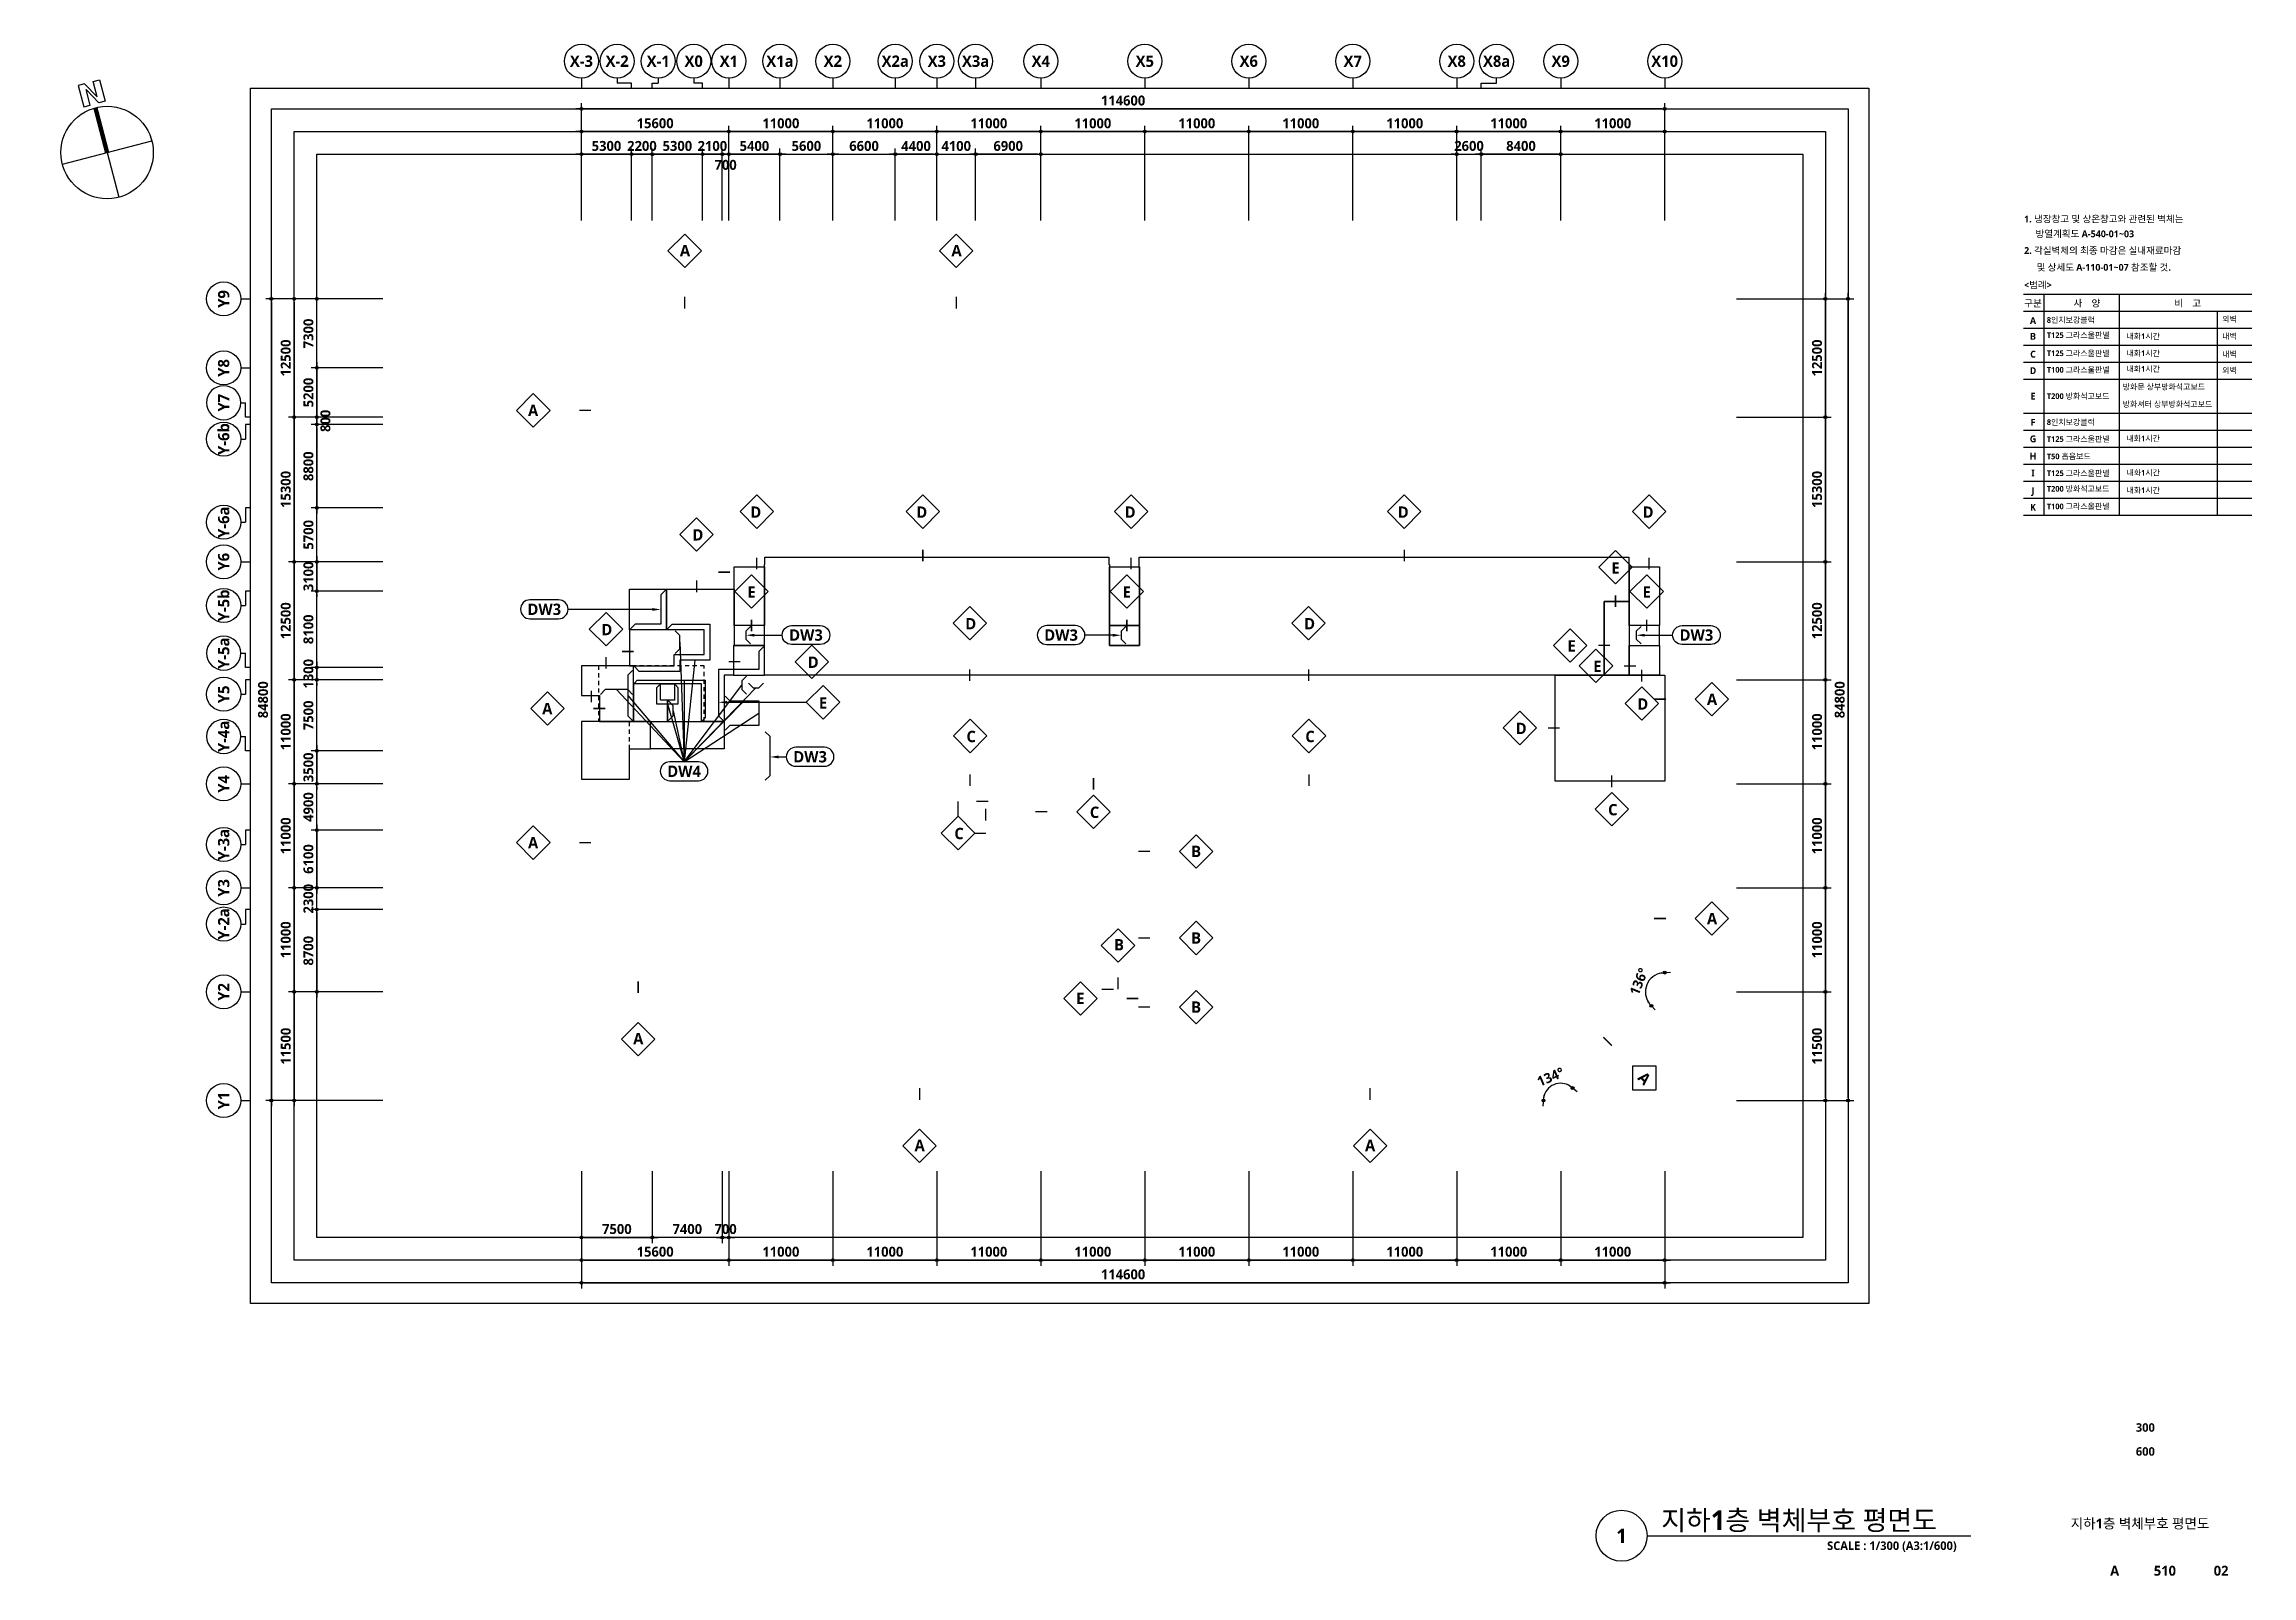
# Model space of a CAD drawing. Header units: millimetres. Extents: x 10941 to 190005487, y 7641 to 455456909.
# Drawn here: x 262941 to 496500, y 7641 to 169666 of the extents above; entities that cross this region are included whole.
import ezdxf
from ezdxf.enums import TextEntityAlignment as Align

# ---------------------------------------------------------------- set-up
doc = ezdxf.new("R2010")
doc.units = ezdxf.units.MM
doc.header["$LTSCALE"] = 400
doc.header["$MEASUREMENT"] = 0
doc.header["$PDSIZE"] = -10
doc.linetypes.add('HID', pattern=[2, 1.1, -0.9])
doc.layers.get('0').update_dxf_attribs({"linetype": 'CONTINUOUS'})
doc.layers.get('Defpoints').update_dxf_attribs({"color": 153, "linetype": 'CONTINUOUS'})
for name, color, linetype in [('8', 8, 'CONTINUOUS'), ('A-ANNO-SYMB', 7, 'CONTINUOUS'), ('A-ANNO-TEXT1', 7, 'CONTINUOUS'), ('A-ANNO-TITL', 7, 'CONTINUOUS'), ('A-ST-AXIS-BUB', 7, 'CONTINUOUS'), ('A-ST-AXIS-DIM', 7, 'CONTINUOUS'), ('A-TEXT2', 3, 'CONTINUOUS'), ('AA-MARK', 2, 'CONTINUOUS'), ('AA-SYMB', 4, 'CONTINUOUS'), ('AA-XXXX-TXT1', 2, 'CONTINUOUS'), ('T', 3, 'CONTINUOUS'), ('X-SEC-종$0$A-ST-AXIS-BUB', 7, 'CONTINUOUS')]:
    doc.layers.add(name, color=color, linetype=linetype)
doc.layers.add('Defpoint', color=161, linetype='CONTINUOUS', plot=False)
doc.layers.add('면적', color=210, linetype='CONTINUOUS', plot=False)
doc.styles.add('2020음성 1차', font='')
doc.styles.add('SH_대대리576', font='')
doc.styles.get('2020음성 1차').set_extended_font_data('NanumGothic', bold=True)
doc.styles.get('SH_대대리576').set_extended_font_data('NanumGothic', bold=True)
doc.dimstyles.new('SHP 600', dxfattribs={"dimscale": 300, "dimtxt": 3.5, "dimasz": 1, "dimexe": 2, "dimexo": 2, "dimgap": 1, "dimtad": 1, "dimdec": 0, "dimzin": 0, "dimdsep": 46, "dimtxsty": 'SH_대대리576', "dimblk": 'DIMDOT', "dimcen": 0.09, "dimclrt": 3, "dimadec": 0, "dimazin": 1, "dimtfac": 1, "dimtdec": 0, "dimtix": 1, "dimtmove": 2, "dimatfit": 0, "dimldrblk": 'DIMDOT', "dimfxl": 1, "dimtolj": 1, "dimtzin": 0, "dimarcsym": 0})

msp = doc.modelspace()

# ---------------------------------------------------------------- texts
at = {"layer": 'A-ANNO-TEXT1', "style": 'SH_대대리576'}
for s, p in [('X-3', (319781.8, 167866.3)), ('X-2', (323558.9, 167866.3)), ('X-1', (327904.7, 167866.3)), ('X0', (331658.9, 167866.3)), ('X1', (335381.8, 167866.3)), ('X1a', (340781.8, 167866.3)), ('X2', (346381.8, 167866.3)), ('X2a', (352981.8, 167866.3)), ('X3', (357381.8, 167866.3)), ('X3a', (361481.8, 167866.3)), ('X4', (368381.8, 167866.3)), ('X5', (379381.8, 167866.3)), ('X6', (390381.8, 167866.3)), ('X7', (401381.8, 167866.3)), ('X8', (412381.8, 167866.3)), ('X8a', (416604.7, 167866.3)), ('X9', (423381.8, 167866.3)), ('X10', (434381.8, 167866.3))]:
    msp.add_text(s, height=1200, dxfattribs=at).set_placement(p, align=Align.MIDDLE_CENTER)
for s, p in [('Y9', (281931.8, 142716.3)), ('Y8', (281931.8, 135416.3)), ('Y7', (281931.8, 131739.2)), ('Y-6b', (281931.8, 127893.4)), ('Y-6a', (281931.8, 119093.4)), ('Y6', (281931.8, 114916.3)), ('Y-5b', (281931.8, 110293.4)), ('Y-5a', (281931.8, 105239.2)), ('Y5', (281931.8, 100893.4)), ('Y-4a', (281931.8, 96439.2)), ('Y4', (281931.8, 91416.3)), ('Y-3a', (281931.8, 84993.4)), ('Y3', (281931.8, 80416.3)), ('Y-2a', (281931.8, 76593.4)), ('Y2', (281931.8, 69416.3)), ('Y1', (281931.8, 57916.3))]:
    msp.add_text(s, height=1200, rotation=90, dxfattribs=at).set_placement(p, align=Align.MIDDLE_CENTER)
at = {"layer": 'A-ANNO-TITL', "style": 'SH_대대리576'}
for s, height, p in [('300', 900, (485235.5, 23333.4)), ('600', 900, (485235.5, 20800.2)), ('지하1층 벽체부호 평면도', 1050, (484670.3, 13191.8)), ('A', 1050, (481987.6, 8181.3)), ('510', 1050, (487300.8, 8181.3)), ('02', 1050, (493247.3, 8181.3))]:
    msp.add_text(s, height=height, dxfattribs=at).set_placement(p, align=Align.MIDDLE)
at = {"layer": 'A-TEXT2', "style": '2020음성 1차'}
for s, p in [('A', (330740.4, 147833, 103000)), ('A', (359465.4, 147833, 103000)), ('A', (314669.9, 130918, 103000)), ('D', (338224.8, 120162.1, 103000)), ('D', (355789.5, 120162.1, 103000)), ('D', (377824.8, 120162.1, 103000)), ('D', (406722.2, 120162.1, 103000)), ('D', (432624.8, 120162.1, 103000)), ('D', (332104, 117757.6, 103000)), ('E', (429180.4, 114266.3, 103000)), ('E', (337775.8, 111706.3, 103000)), ('E', (377475.8, 111706.3, 103000)), ('E', (432475.8, 111706.3, 103000)), ('DW3', (315851.9, 109883.9)), ('D', (322468.7, 107738.6, 103000)), ('DW3', (343537.4, 107158.9, 103000)), ('D', (360966.5, 108357.6)), ('DW3', (370526.3, 107158.9, 103000)), ('D', (396815.9, 108357.6)), ('DW3', (437737.4, 107158.9, 103000)), ('E', (424536.6, 106017.5)), ('D', (344301, 104284.9, 103000)), ('E', (427261.6, 103850, 103000)), ('E', (345336.1, 99977.7, 103000)), ('D', (432063.8, 99862.4, 103000)), ('A', (439393.7, 100367.3, 103000)), ('A', (316169.9, 99381.9, 103000)), ('C', (361008.8, 96430.4, 103000)), ('C', (396858.2, 96430.4, 103000)), ('D', (419200.5, 97280)), ('DW3', (343973.4, 94282.9)), ('DW4', (330641, 92749.7, 103000)), ('C', (374063.8, 88412.4, 103000)), ('C', (428888.8, 88687.4, 103000)), ('C', (359729.7, 86167.2)), ('A', (314669.9, 85192.3, 103000)), ('B', (384812.3, 84274.6, 103000)), ('A', (439393.7, 77166.9, 103000)), ('B', (376652.8, 74397.1, 103000)), ('B', (384812.3, 75116.3, 103000)), ('E', (372553, 68716.3, 103000)), ('B', (384812.3, 67804.3, 103000)), ('A', (325792, 64460.9, 103000)), ('A', (355562, 53160.9, 103000)), ('A', (403222, 53160.9, 103000))]:
    msp.add_text(s, height=1200, dxfattribs=at).set_placement(p, align=Align.MIDDLE_CENTER)
msp.add_text('A', height=1200, rotation=315, dxfattribs=at).set_placement((432237.9, 60273.7, 103000), align=Align.MIDDLE_CENTER)
at = {"layer": 'T', "style": '2020음성 1차'}
for s, height, p in [('1. 냉장창고 및 상온창고와 관련된 벽체는 ', 720, (472410, 151173.3)), ('방열계획도 A-540-01~03', 720, (473617.6, 149599.3)), ('2. 각실벽체의 최종 마감은 실내재료마감  ', 720, (472410, 147839.1)), ('및 상세도 A-110-01~07 참조할 것. ', 720, (473729.9, 146058.7)), ('<범례>', 720, (472410, 144189.8)), ('8인치보강블럭', 600, (474808.5, 140484.5)), ('외벽', 600, (493360.2, 140571.7)), ('T125 그라스울판넬', 600, (474808.5, 138885.1)), ('내화1시간', 600, (483234.1, 138764.1)), ('내벽', 600, (493360.2, 138764.1)), ('T125 그라스울판넬', 600, (474808.5, 136967.4)), ('T100 그라스울판넬', 600, (474808.5, 135215.9)), ('내화1시간', 600, (483234.1, 136970.1)), ('내화1시간', 600, (483234.1, 135309.7)), ('외벽', 600, (493360.2, 135155.1)), ('내벽', 600, (493360.2, 136877.2)), ('방화문 상부방화석고보드', 600, (482839, 133418.5)), ('T200 방화석고보드', 600, (474808.5, 132430.5)), ('방화셔터 상부방화석고보드', 600, (482839, 131586.3)), ('8인치보강블럭', 600, (474808.5, 129674.9)), ('T125 그라스울판넬', 600, (474808.5, 127895.2)), ('T50 흡음보드', 600, (474808.5, 126064.3)), ('내화1시간', 600, (483234.1, 127948.7)), ('T125 그라스울판넬', 600, (474808.5, 124279.7)), ('내화1시간', 600, (483234.1, 124333.2)), ('T200 방화석고보드', 600, (474808.5, 122631.8)), ('내화1시간', 600, (483234.1, 122471.5)), ('T100 그라스울판넬', 600, (474808.5, 120769.7))]:
    msp.add_text(s, height=height, dxfattribs=at).set_placement(p, align=Align.MIDDLE_LEFT)
for s, p in [('구분', (473348.4, 142255.5)), ('사    양', (479047.2, 142255.5)), ('비    고', (489711.3, 142255.5)), ('A', (473348.4, 140411.6)), ('B', (473348.4, 138756.4)), ('D', (473348.4, 135130)), ('C', (473348.4, 136868.4)), ('E', (473348.4, 132430.5)), ('F', (473348.4, 129666)), ('G', (473348.4, 127910.3)), ('H', (473348.4, 126079.4)), ('I', (473348.4, 124294.9)), ('J', (473348.4, 122433.1)), ('K', (473348.4, 120679.4))]:
    msp.add_text(s, height=720, dxfattribs=at).set_placement(p, align=Align.MIDDLE_CENTER)

# ---------------------------------------------------------------- blocks, each defined once
blk = doc.blocks.new('DIMDOT')
at = {"color": 0}
blk.add_line((-2, 0), (2, 0), dxfattribs=at)
for radius in [0.5, 0.25]:
    blk.add_circle((0, 0), radius, dxfattribs=at)
blk = doc.blocks.new('*D4')
at = {"layer": 'A-ST-AXIS-DIM', "color": 0, "lineweight": -2}
for p, q in [((319782, 151016), (319782, 163416)), ((434082, 162816), (320082, 162816)), ((434382, 151016), (434382, 163416))]:
    blk.add_line(p, q, dxfattribs=at)
at = {"layer": 'Defpoints', "color": 0}
for p in [(319782, 162816), (319782, 150416), (434382, 150416)]:
    blk.add_point(p, dxfattribs=at)
at = {"layer": 'A-ST-AXIS-DIM', "color": 0, "linetype": 'ByBlock', "lineweight": -2, "xscale": 300, "yscale": 300, "zscale": 300, "rotation": 180}
blk.add_blockref('DIMDOT', (319782, 162816), dxfattribs=at)
at = {"layer": 'A-ST-AXIS-DIM', "color": 0, "linetype": 'ByBlock', "lineweight": -2, "xscale": 300, "yscale": 300, "zscale": 300}
blk.add_blockref('DIMDOT', (434382, 162816), dxfattribs=at)
at = {"layer": 'A-ST-AXIS-DIM', "color": 3, "insert": (377082, 163696), "char_height": 1050, "attachment_point": 5, "style": 'SH_대대리576'}
blk.add_mtext('\\A1;114600', dxfattribs=at)
blk = doc.blocks.new('*D5')
at = {"layer": 'A-ST-AXIS-DIM', "color": 0, "lineweight": -2}
for p, q in [((335382, 151016), (335382, 161016)), ((346082, 160416), (335682, 160416)), ((346382, 151016), (346382, 161016))]:
    blk.add_line(p, q, dxfattribs=at)
at = {"layer": 'Defpoints', "color": 0}
for p in [(335382, 160416), (335382, 150416), (346382, 150416)]:
    blk.add_point(p, dxfattribs=at)
at = {"layer": 'A-ST-AXIS-DIM', "color": 0, "linetype": 'ByBlock', "lineweight": -2, "xscale": 300, "yscale": 300, "zscale": 300, "rotation": 180}
blk.add_blockref('DIMDOT', (335382, 160416), dxfattribs=at)
at = {"layer": 'A-ST-AXIS-DIM', "color": 0, "linetype": 'ByBlock', "lineweight": -2, "xscale": 300, "yscale": 300, "zscale": 300}
blk.add_blockref('DIMDOT', (346382, 160416), dxfattribs=at)
at = {"layer": 'A-ST-AXIS-DIM', "color": 3, "insert": (340882, 161292), "char_height": 1050, "attachment_point": 5, "style": 'SH_대대리576'}
blk.add_mtext('\\A1;11000', dxfattribs=at)
blk = doc.blocks.new('*D6')
at = {"layer": 'A-ST-AXIS-DIM', "color": 0, "lineweight": -2}
for p, q in [((346382, 151016), (346382, 161016)), ((357082, 160416), (346682, 160416)), ((357382, 151016), (357382, 161016))]:
    blk.add_line(p, q, dxfattribs=at)
at = {"layer": 'Defpoints', "color": 0}
for p in [(346382, 160416), (346382, 150416), (357382, 150416)]:
    blk.add_point(p, dxfattribs=at)
at = {"layer": 'A-ST-AXIS-DIM', "color": 0, "linetype": 'ByBlock', "lineweight": -2, "xscale": 300, "yscale": 300, "zscale": 300, "rotation": 180}
blk.add_blockref('DIMDOT', (346382, 160416), dxfattribs=at)
at = {"layer": 'A-ST-AXIS-DIM', "color": 0, "linetype": 'ByBlock', "lineweight": -2, "xscale": 300, "yscale": 300, "zscale": 300}
blk.add_blockref('DIMDOT', (357382, 160416), dxfattribs=at)
at = {"layer": 'A-ST-AXIS-DIM', "color": 3, "insert": (351882, 161292), "char_height": 1050, "attachment_point": 5, "style": 'SH_대대리576'}
blk.add_mtext('\\A1;11000', dxfattribs=at)
blk = doc.blocks.new('*D7')
at = {"layer": 'A-ST-AXIS-DIM', "color": 0, "lineweight": -2}
for p, q in [((357382, 151016), (357382, 161016)), ((368082, 160416), (357682, 160416)), ((368382, 151016), (368382, 161016))]:
    blk.add_line(p, q, dxfattribs=at)
at = {"layer": 'Defpoints', "color": 0}
for p in [(357382, 160416), (357382, 150416), (368382, 150416)]:
    blk.add_point(p, dxfattribs=at)
at = {"layer": 'A-ST-AXIS-DIM', "color": 0, "linetype": 'ByBlock', "lineweight": -2, "xscale": 300, "yscale": 300, "zscale": 300, "rotation": 180}
blk.add_blockref('DIMDOT', (357382, 160416), dxfattribs=at)
at = {"layer": 'A-ST-AXIS-DIM', "color": 0, "linetype": 'ByBlock', "lineweight": -2, "xscale": 300, "yscale": 300, "zscale": 300}
blk.add_blockref('DIMDOT', (368382, 160416), dxfattribs=at)
at = {"layer": 'A-ST-AXIS-DIM', "color": 3, "insert": (362882, 161292), "char_height": 1050, "attachment_point": 5, "style": 'SH_대대리576'}
blk.add_mtext('\\A1;11000', dxfattribs=at)
blk = doc.blocks.new('*D8')
at = {"layer": 'A-ST-AXIS-DIM', "color": 0, "lineweight": -2}
for p, q in [((368382, 151016), (368382, 161016)), ((379082, 160416), (368682, 160416)), ((379382, 151016), (379382, 161016))]:
    blk.add_line(p, q, dxfattribs=at)
at = {"layer": 'Defpoints', "color": 0}
for p in [(368382, 160416), (368382, 150416), (379382, 150416)]:
    blk.add_point(p, dxfattribs=at)
at = {"layer": 'A-ST-AXIS-DIM', "color": 0, "linetype": 'ByBlock', "lineweight": -2, "xscale": 300, "yscale": 300, "zscale": 300, "rotation": 180}
blk.add_blockref('DIMDOT', (368382, 160416), dxfattribs=at)
at = {"layer": 'A-ST-AXIS-DIM', "color": 0, "linetype": 'ByBlock', "lineweight": -2, "xscale": 300, "yscale": 300, "zscale": 300}
blk.add_blockref('DIMDOT', (379382, 160416), dxfattribs=at)
at = {"layer": 'A-ST-AXIS-DIM', "color": 3, "insert": (373882, 161292), "char_height": 1050, "attachment_point": 5, "style": 'SH_대대리576'}
blk.add_mtext('\\A1;11000', dxfattribs=at)
blk = doc.blocks.new('*D9')
at = {"layer": 'A-ST-AXIS-DIM', "color": 0, "lineweight": -2}
for p, q in [((379382, 151016), (379382, 161016)), ((390082, 160416), (379682, 160416)), ((390382, 151016), (390382, 161016))]:
    blk.add_line(p, q, dxfattribs=at)
at = {"layer": 'Defpoints', "color": 0}
for p in [(379382, 160416), (379382, 150416), (390382, 150416)]:
    blk.add_point(p, dxfattribs=at)
at = {"layer": 'A-ST-AXIS-DIM', "color": 0, "linetype": 'ByBlock', "lineweight": -2, "xscale": 300, "yscale": 300, "zscale": 300, "rotation": 180}
blk.add_blockref('DIMDOT', (379382, 160416), dxfattribs=at)
at = {"layer": 'A-ST-AXIS-DIM', "color": 0, "linetype": 'ByBlock', "lineweight": -2, "xscale": 300, "yscale": 300, "zscale": 300}
blk.add_blockref('DIMDOT', (390382, 160416), dxfattribs=at)
at = {"layer": 'A-ST-AXIS-DIM', "color": 3, "insert": (384882, 161292), "char_height": 1050, "attachment_point": 5, "style": 'SH_대대리576'}
blk.add_mtext('\\A1;11000', dxfattribs=at)
blk = doc.blocks.new('*D10')
at = {"layer": 'A-ST-AXIS-DIM', "color": 0, "lineweight": -2}
for p, q in [((390382, 151016), (390382, 161016)), ((401082, 160416), (390682, 160416)), ((401382, 151016), (401382, 161016))]:
    blk.add_line(p, q, dxfattribs=at)
at = {"layer": 'Defpoints', "color": 0}
for p in [(390382, 160416), (390382, 150416), (401382, 150416)]:
    blk.add_point(p, dxfattribs=at)
at = {"layer": 'A-ST-AXIS-DIM', "color": 0, "linetype": 'ByBlock', "lineweight": -2, "xscale": 300, "yscale": 300, "zscale": 300, "rotation": 180}
blk.add_blockref('DIMDOT', (390382, 160416), dxfattribs=at)
at = {"layer": 'A-ST-AXIS-DIM', "color": 0, "linetype": 'ByBlock', "lineweight": -2, "xscale": 300, "yscale": 300, "zscale": 300}
blk.add_blockref('DIMDOT', (401382, 160416), dxfattribs=at)
at = {"layer": 'A-ST-AXIS-DIM', "color": 3, "insert": (395882, 161292), "char_height": 1050, "attachment_point": 5, "style": 'SH_대대리576'}
blk.add_mtext('\\A1;11000', dxfattribs=at)
blk = doc.blocks.new('*D11')
at = {"layer": 'A-ST-AXIS-DIM', "color": 0, "lineweight": -2}
for p, q in [((401382, 151016), (401382, 161016)), ((412082, 160416), (401682, 160416)), ((412382, 151016), (412382, 161016))]:
    blk.add_line(p, q, dxfattribs=at)
at = {"layer": 'Defpoints', "color": 0}
for p in [(401382, 160416), (401382, 150416), (412382, 150416)]:
    blk.add_point(p, dxfattribs=at)
at = {"layer": 'A-ST-AXIS-DIM', "color": 0, "linetype": 'ByBlock', "lineweight": -2, "xscale": 300, "yscale": 300, "zscale": 300, "rotation": 180}
blk.add_blockref('DIMDOT', (401382, 160416), dxfattribs=at)
at = {"layer": 'A-ST-AXIS-DIM', "color": 0, "linetype": 'ByBlock', "lineweight": -2, "xscale": 300, "yscale": 300, "zscale": 300}
blk.add_blockref('DIMDOT', (412382, 160416), dxfattribs=at)
at = {"layer": 'A-ST-AXIS-DIM', "color": 3, "insert": (406882, 161292), "char_height": 1050, "attachment_point": 5, "style": 'SH_대대리576'}
blk.add_mtext('\\A1;11000', dxfattribs=at)
blk = doc.blocks.new('*D12')
at = {"layer": 'A-ST-AXIS-DIM', "color": 0, "lineweight": -2}
for p, q in [((412382, 151016), (412382, 161016)), ((423082, 160416), (412682, 160416)), ((423382, 151016), (423382, 161016))]:
    blk.add_line(p, q, dxfattribs=at)
at = {"layer": 'Defpoints', "color": 0}
for p in [(412382, 160416), (412382, 150416), (423382, 150416)]:
    blk.add_point(p, dxfattribs=at)
at = {"layer": 'A-ST-AXIS-DIM', "color": 0, "linetype": 'ByBlock', "lineweight": -2, "xscale": 300, "yscale": 300, "zscale": 300, "rotation": 180}
blk.add_blockref('DIMDOT', (412382, 160416), dxfattribs=at)
at = {"layer": 'A-ST-AXIS-DIM', "color": 0, "linetype": 'ByBlock', "lineweight": -2, "xscale": 300, "yscale": 300, "zscale": 300}
blk.add_blockref('DIMDOT', (423382, 160416), dxfattribs=at)
at = {"layer": 'A-ST-AXIS-DIM', "color": 3, "insert": (417882, 161292), "char_height": 1050, "attachment_point": 5, "style": 'SH_대대리576'}
blk.add_mtext('\\A1;11000', dxfattribs=at)
blk = doc.blocks.new('*D13')
at = {"layer": 'A-ST-AXIS-DIM', "color": 0, "lineweight": -2}
for p, q in [((423382, 151016), (423382, 161016)), ((434082, 160416), (423682, 160416)), ((434382, 151016), (434382, 161016))]:
    blk.add_line(p, q, dxfattribs=at)
at = {"layer": 'Defpoints', "color": 0}
for p in [(423382, 160416), (423382, 150416), (434382, 150416)]:
    blk.add_point(p, dxfattribs=at)
at = {"layer": 'A-ST-AXIS-DIM', "color": 0, "linetype": 'ByBlock', "lineweight": -2, "xscale": 300, "yscale": 300, "zscale": 300, "rotation": 180}
blk.add_blockref('DIMDOT', (423382, 160416), dxfattribs=at)
at = {"layer": 'A-ST-AXIS-DIM', "color": 0, "linetype": 'ByBlock', "lineweight": -2, "xscale": 300, "yscale": 300, "zscale": 300}
blk.add_blockref('DIMDOT', (434382, 160416), dxfattribs=at)
at = {"layer": 'A-ST-AXIS-DIM', "color": 3, "insert": (428882, 161292), "char_height": 1050, "attachment_point": 5, "style": 'SH_대대리576'}
blk.add_mtext('\\A1;11000', dxfattribs=at)
blk = doc.blocks.new('*D14')
at = {"layer": 'A-ST-AXIS-DIM', "color": 0, "lineweight": -2}
for p, q in [((319782, 151016), (319782, 161016)), ((335082, 160416), (320082, 160416)), ((335382, 151016), (335382, 161016))]:
    blk.add_line(p, q, dxfattribs=at)
at = {"layer": 'Defpoints', "color": 0}
for p in [(319782, 160416), (319782, 150416), (335382, 150416)]:
    blk.add_point(p, dxfattribs=at)
at = {"layer": 'A-ST-AXIS-DIM', "color": 0, "linetype": 'ByBlock', "lineweight": -2, "xscale": 300, "yscale": 300, "zscale": 300, "rotation": 180}
blk.add_blockref('DIMDOT', (319782, 160416), dxfattribs=at)
at = {"layer": 'A-ST-AXIS-DIM', "color": 0, "linetype": 'ByBlock', "lineweight": -2, "xscale": 300, "yscale": 300, "zscale": 300}
blk.add_blockref('DIMDOT', (335382, 160416), dxfattribs=at)
at = {"layer": 'A-ST-AXIS-DIM', "color": 3, "insert": (327582, 161296), "char_height": 1050, "attachment_point": 5, "style": 'SH_대대리576'}
blk.add_mtext('\\A1;15600', dxfattribs=at)
blk = doc.blocks.new('*D81')
at = {"layer": 'A-ST-AXIS-DIM', "color": 0, "lineweight": -2}
for p, q in [((298782, 142716), (286382, 142716)), ((286982, 142416), (286982, 58216)), ((298782, 57916), (286382, 57916))]:
    blk.add_line(p, q, dxfattribs=at)
at = {"layer": 'Defpoints', "color": 0}
for p in [(299382, 142716), (286982, 57916), (299382, 57916)]:
    blk.add_point(p, dxfattribs=at)
at = {"layer": 'A-ST-AXIS-DIM', "color": 0, "linetype": 'ByBlock', "lineweight": -2, "xscale": 300, "yscale": 300, "zscale": 300}
for p, rotation in [((286982, 142716), 90), ((286982, 57916), 270)]:
    blk.add_blockref('DIMDOT', p, dxfattribs=dict(at, rotation=rotation))
at = {"layer": 'A-ST-AXIS-DIM', "color": 3, "insert": (286102, 100316), "char_height": 1050, "attachment_point": 5, "rotation": 90, "style": 'SH_대대리576'}
blk.add_mtext('\\A1;84800', dxfattribs=at)
blk = doc.blocks.new('*D82')
at = {"layer": 'A-ST-AXIS-DIM', "color": 0, "lineweight": -2}
for p, q in [((298782, 69416), (288782, 69416)), ((289382, 69116), (289382, 58216)), ((298782, 57916), (288782, 57916))]:
    blk.add_line(p, q, dxfattribs=at)
at = {"layer": 'Defpoints', "color": 0}
for p in [(299382, 69416), (289382, 57916), (299382, 57916)]:
    blk.add_point(p, dxfattribs=at)
at = {"layer": 'A-ST-AXIS-DIM', "color": 0, "linetype": 'ByBlock', "lineweight": -2, "xscale": 300, "yscale": 300, "zscale": 300}
for p, rotation in [((289382, 69416), 90), ((289382, 57916), 270)]:
    blk.add_blockref('DIMDOT', p, dxfattribs=dict(at, rotation=rotation))
at = {"layer": 'A-ST-AXIS-DIM', "color": 3, "insert": (288505, 63666), "char_height": 1050, "attachment_point": 5, "rotation": 90, "style": 'SH_대대리576'}
blk.add_mtext('\\A1;11500', dxfattribs=at)
blk = doc.blocks.new('*D83')
at = {"layer": 'A-ST-AXIS-DIM', "color": 0, "lineweight": -2}
for p, q in [((298782, 80416), (288782, 80416)), ((289382, 80116), (289382, 69716)), ((298782, 69416), (288782, 69416))]:
    blk.add_line(p, q, dxfattribs=at)
at = {"layer": 'Defpoints', "color": 0}
for p in [(299382, 80416), (289382, 69416), (299382, 69416)]:
    blk.add_point(p, dxfattribs=at)
at = {"layer": 'A-ST-AXIS-DIM', "color": 0, "linetype": 'ByBlock', "lineweight": -2, "xscale": 300, "yscale": 300, "zscale": 300}
for p, rotation in [((289382, 80416), 90), ((289382, 69416), 270)]:
    blk.add_blockref('DIMDOT', p, dxfattribs=dict(at, rotation=rotation))
at = {"layer": 'A-ST-AXIS-DIM', "color": 3, "insert": (288506, 74916), "char_height": 1050, "attachment_point": 5, "rotation": 90, "style": 'SH_대대리576'}
blk.add_mtext('\\A1;11000', dxfattribs=at)
blk = doc.blocks.new('*D84')
at = {"layer": 'A-ST-AXIS-DIM', "color": 0, "lineweight": -2}
for p, q in [((298782, 91416), (288782, 91416)), ((289382, 91116), (289382, 80716)), ((298782, 80416), (288782, 80416))]:
    blk.add_line(p, q, dxfattribs=at)
at = {"layer": 'Defpoints', "color": 0}
for p in [(299382, 91416), (289382, 80416), (299382, 80416)]:
    blk.add_point(p, dxfattribs=at)
at = {"layer": 'A-ST-AXIS-DIM', "color": 0, "linetype": 'ByBlock', "lineweight": -2, "xscale": 300, "yscale": 300, "zscale": 300}
for p, rotation in [((289382, 91416), 90), ((289382, 80416), 270)]:
    blk.add_blockref('DIMDOT', p, dxfattribs=dict(at, rotation=rotation))
at = {"layer": 'A-ST-AXIS-DIM', "color": 3, "insert": (288506, 85916), "char_height": 1050, "attachment_point": 5, "rotation": 90, "style": 'SH_대대리576'}
blk.add_mtext('\\A1;11000', dxfattribs=at)
blk = doc.blocks.new('*D85')
at = {"layer": 'A-ST-AXIS-DIM', "color": 0, "lineweight": -2}
for p, q in [((298782, 102416), (288782, 102416)), ((289382, 102116), (289382, 91716)), ((298782, 91416), (288782, 91416))]:
    blk.add_line(p, q, dxfattribs=at)
at = {"layer": 'Defpoints', "color": 0}
for p in [(299382, 102416), (289382, 91416), (299382, 91416)]:
    blk.add_point(p, dxfattribs=at)
at = {"layer": 'A-ST-AXIS-DIM', "color": 0, "linetype": 'ByBlock', "lineweight": -2, "xscale": 300, "yscale": 300, "zscale": 300}
for p, rotation in [((289382, 102416), 90), ((289382, 91416), 270)]:
    blk.add_blockref('DIMDOT', p, dxfattribs=dict(at, rotation=rotation))
at = {"layer": 'A-ST-AXIS-DIM', "color": 3, "insert": (288506, 96916), "char_height": 1050, "attachment_point": 5, "rotation": 90, "style": 'SH_대대리576'}
blk.add_mtext('\\A1;11000', dxfattribs=at)
blk = doc.blocks.new('*D86')
at = {"layer": 'A-ST-AXIS-DIM', "color": 0, "lineweight": -2}
for p, q in [((298782, 114916), (288782, 114916)), ((289382, 114616), (289382, 102716)), ((298782, 102416), (288782, 102416))]:
    blk.add_line(p, q, dxfattribs=at)
at = {"layer": 'Defpoints', "color": 0}
for p in [(299382, 114916), (289382, 102416), (299382, 102416)]:
    blk.add_point(p, dxfattribs=at)
at = {"layer": 'A-ST-AXIS-DIM', "color": 0, "linetype": 'ByBlock', "lineweight": -2, "xscale": 300, "yscale": 300, "zscale": 300}
for p, rotation in [((289382, 114916), 90), ((289382, 102416), 270)]:
    blk.add_blockref('DIMDOT', p, dxfattribs=dict(at, rotation=rotation))
at = {"layer": 'A-ST-AXIS-DIM', "color": 3, "insert": (288503, 108666), "char_height": 1050, "attachment_point": 5, "rotation": 90, "style": 'SH_대대리576'}
blk.add_mtext('\\A1;12500', dxfattribs=at)
blk = doc.blocks.new('*D87')
at = {"layer": 'A-ST-AXIS-DIM', "color": 0, "lineweight": -2}
for p, q in [((298782, 130216), (288782, 130216)), ((289382, 129916), (289382, 115216)), ((298782, 114916), (288782, 114916))]:
    blk.add_line(p, q, dxfattribs=at)
at = {"layer": 'Defpoints', "color": 0}
for p in [(299382, 130216), (289382, 114916), (299382, 114916)]:
    blk.add_point(p, dxfattribs=at)
at = {"layer": 'A-ST-AXIS-DIM', "color": 0, "linetype": 'ByBlock', "lineweight": -2, "xscale": 300, "yscale": 300, "zscale": 300}
for p, rotation in [((289382, 130216), 90), ((289382, 114916), 270)]:
    blk.add_blockref('DIMDOT', p, dxfattribs=dict(at, rotation=rotation))
at = {"layer": 'A-ST-AXIS-DIM', "color": 3, "insert": (288502, 122566), "char_height": 1050, "attachment_point": 5, "rotation": 90, "style": 'SH_대대리576'}
blk.add_mtext('\\A1;15300', dxfattribs=at)
blk = doc.blocks.new('*D88')
at = {"layer": 'A-ST-AXIS-DIM', "color": 0, "lineweight": -2}
for p, q in [((298782, 142716), (288782, 142716)), ((289382, 142416), (289382, 130516)), ((298782, 130216), (288782, 130216))]:
    blk.add_line(p, q, dxfattribs=at)
at = {"layer": 'Defpoints', "color": 0}
for p in [(299382, 142716), (289382, 130216), (299382, 130216)]:
    blk.add_point(p, dxfattribs=at)
at = {"layer": 'A-ST-AXIS-DIM', "color": 0, "linetype": 'ByBlock', "lineweight": -2, "xscale": 300, "yscale": 300, "zscale": 300}
for p, rotation in [((289382, 142716), 90), ((289382, 130216), 270)]:
    blk.add_blockref('DIMDOT', p, dxfattribs=dict(at, rotation=rotation))
at = {"layer": 'A-ST-AXIS-DIM', "color": 3, "insert": (288503, 136466), "char_height": 1050, "attachment_point": 5, "rotation": 90, "style": 'SH_대대리576'}
blk.add_mtext('\\A1;12500', dxfattribs=at)
blk = doc.blocks.new('*D243')
at = {"layer": 'A-ST-AXIS-DIM', "color": 0, "lineweight": -2}
for p, q in [((441982, 142716), (451982, 142716)), ((451382, 130516), (451382, 142416)), ((441982, 130216), (451982, 130216))]:
    blk.add_line(p, q, dxfattribs=at)
at = {"layer": 'Defpoints', "color": 0}
for p in [(441382, 142716), (451382, 142716), (441382, 130216)]:
    blk.add_point(p, dxfattribs=at)
at = {"layer": 'A-ST-AXIS-DIM', "color": 0, "linetype": 'ByBlock', "lineweight": -2, "xscale": 300, "yscale": 300, "zscale": 300}
for p, rotation in [((451382, 142716), 90), ((451382, 130216), 270)]:
    blk.add_blockref('DIMDOT', p, dxfattribs=dict(at, rotation=rotation))
at = {"layer": 'A-ST-AXIS-DIM', "color": 3, "insert": (450503, 136466), "char_height": 1050, "attachment_point": 5, "rotation": 90, "style": 'SH_대대리576'}
blk.add_mtext('\\A1;12500', dxfattribs=at)
blk = doc.blocks.new('*D244')
at = {"layer": 'A-ST-AXIS-DIM', "color": 0, "lineweight": -2}
for p, q in [((441982, 130216), (451982, 130216)), ((451382, 115216), (451382, 129916)), ((441982, 114916), (451982, 114916))]:
    blk.add_line(p, q, dxfattribs=at)
at = {"layer": 'Defpoints', "color": 0}
for p in [(441382, 130216), (451382, 130216), (441382, 114916)]:
    blk.add_point(p, dxfattribs=at)
at = {"layer": 'A-ST-AXIS-DIM', "color": 0, "linetype": 'ByBlock', "lineweight": -2, "xscale": 300, "yscale": 300, "zscale": 300}
for p, rotation in [((451382, 130216), 90), ((451382, 114916), 270)]:
    blk.add_blockref('DIMDOT', p, dxfattribs=dict(at, rotation=rotation))
at = {"layer": 'A-ST-AXIS-DIM', "color": 3, "insert": (450502, 122566), "char_height": 1050, "attachment_point": 5, "rotation": 90, "style": 'SH_대대리576'}
blk.add_mtext('\\A1;15300', dxfattribs=at)
blk = doc.blocks.new('*D245')
at = {"layer": 'A-ST-AXIS-DIM', "color": 0, "lineweight": -2}
for p, q in [((441982, 114916), (451982, 114916)), ((451382, 102716), (451382, 114616)), ((441982, 102416), (451982, 102416))]:
    blk.add_line(p, q, dxfattribs=at)
at = {"layer": 'Defpoints', "color": 0}
for p in [(441382, 114916), (451382, 114916), (441382, 102416)]:
    blk.add_point(p, dxfattribs=at)
at = {"layer": 'A-ST-AXIS-DIM', "color": 0, "linetype": 'ByBlock', "lineweight": -2, "xscale": 300, "yscale": 300, "zscale": 300}
for p, rotation in [((451382, 114916), 90), ((451382, 102416), 270)]:
    blk.add_blockref('DIMDOT', p, dxfattribs=dict(at, rotation=rotation))
at = {"layer": 'A-ST-AXIS-DIM', "color": 3, "insert": (450503, 108666), "char_height": 1050, "attachment_point": 5, "rotation": 90, "style": 'SH_대대리576'}
blk.add_mtext('\\A1;12500', dxfattribs=at)
blk = doc.blocks.new('*D246')
at = {"layer": 'A-ST-AXIS-DIM', "color": 0, "lineweight": -2}
for p, q in [((441982, 102416), (451982, 102416)), ((451382, 91716), (451382, 102116)), ((441982, 91416), (451982, 91416))]:
    blk.add_line(p, q, dxfattribs=at)
at = {"layer": 'Defpoints', "color": 0}
for p in [(441382, 102416), (451382, 102416), (441382, 91416)]:
    blk.add_point(p, dxfattribs=at)
at = {"layer": 'A-ST-AXIS-DIM', "color": 0, "linetype": 'ByBlock', "lineweight": -2, "xscale": 300, "yscale": 300, "zscale": 300}
for p, rotation in [((451382, 102416), 90), ((451382, 91416), 270)]:
    blk.add_blockref('DIMDOT', p, dxfattribs=dict(at, rotation=rotation))
at = {"layer": 'A-ST-AXIS-DIM', "color": 3, "insert": (450506, 96916), "char_height": 1050, "attachment_point": 5, "rotation": 90, "style": 'SH_대대리576'}
blk.add_mtext('\\A1;11000', dxfattribs=at)
blk = doc.blocks.new('*D249')
at = {"layer": 'A-ST-AXIS-DIM', "color": 0, "lineweight": -2}
for p, q in [((441982, 91416), (451982, 91416)), ((451382, 80716), (451382, 91116)), ((441982, 80416), (451982, 80416))]:
    blk.add_line(p, q, dxfattribs=at)
at = {"layer": 'Defpoints', "color": 0}
for p in [(441382, 91416), (451382, 91416), (441382, 80416)]:
    blk.add_point(p, dxfattribs=at)
at = {"layer": 'A-ST-AXIS-DIM', "color": 0, "linetype": 'ByBlock', "lineweight": -2, "xscale": 300, "yscale": 300, "zscale": 300}
for p, rotation in [((451382, 91416), 90), ((451382, 80416), 270)]:
    blk.add_blockref('DIMDOT', p, dxfattribs=dict(at, rotation=rotation))
at = {"layer": 'A-ST-AXIS-DIM', "color": 3, "insert": (450506, 85916), "char_height": 1050, "attachment_point": 5, "rotation": 90, "style": 'SH_대대리576'}
blk.add_mtext('\\A1;11000', dxfattribs=at)
blk = doc.blocks.new('*D250')
at = {"layer": 'A-ST-AXIS-DIM', "color": 0, "lineweight": -2}
for p, q in [((441982, 80416), (451982, 80416)), ((451382, 69716), (451382, 80116)), ((441982, 69416), (451982, 69416))]:
    blk.add_line(p, q, dxfattribs=at)
at = {"layer": 'Defpoints', "color": 0}
for p in [(441382, 80416), (451382, 80416), (441382, 69416)]:
    blk.add_point(p, dxfattribs=at)
at = {"layer": 'A-ST-AXIS-DIM', "color": 0, "linetype": 'ByBlock', "lineweight": -2, "xscale": 300, "yscale": 300, "zscale": 300}
for p, rotation in [((451382, 80416), 90), ((451382, 69416), 270)]:
    blk.add_blockref('DIMDOT', p, dxfattribs=dict(at, rotation=rotation))
at = {"layer": 'A-ST-AXIS-DIM', "color": 3, "insert": (450506, 74916), "char_height": 1050, "attachment_point": 5, "rotation": 90, "style": 'SH_대대리576'}
blk.add_mtext('\\A1;11000', dxfattribs=at)
blk = doc.blocks.new('*D251')
at = {"layer": 'A-ST-AXIS-DIM', "color": 0, "lineweight": -2}
for p, q in [((441982, 69416), (451982, 69416)), ((451382, 58216), (451382, 69116)), ((441982, 57916), (451982, 57916))]:
    blk.add_line(p, q, dxfattribs=at)
at = {"layer": 'Defpoints', "color": 0}
for p in [(441382, 69416), (451382, 69416), (441382, 57916)]:
    blk.add_point(p, dxfattribs=at)
at = {"layer": 'A-ST-AXIS-DIM', "color": 0, "linetype": 'ByBlock', "lineweight": -2, "xscale": 300, "yscale": 300, "zscale": 300}
for p, rotation in [((451382, 69416), 90), ((451382, 57916), 270)]:
    blk.add_blockref('DIMDOT', p, dxfattribs=dict(at, rotation=rotation))
at = {"layer": 'A-ST-AXIS-DIM', "color": 3, "insert": (450505, 63666), "char_height": 1050, "attachment_point": 5, "rotation": 90, "style": 'SH_대대리576'}
blk.add_mtext('\\A1;11500', dxfattribs=at)
blk = doc.blocks.new('*D252')
at = {"layer": 'A-ST-AXIS-DIM', "color": 0, "lineweight": -2}
for p, q in [((441982, 142716), (454382, 142716)), ((453782, 58216), (453782, 142416)), ((441982, 57916), (454382, 57916))]:
    blk.add_line(p, q, dxfattribs=at)
at = {"layer": 'Defpoints', "color": 0}
for p in [(441382, 142716), (453782, 142716), (441382, 57916)]:
    blk.add_point(p, dxfattribs=at)
at = {"layer": 'A-ST-AXIS-DIM', "color": 0, "linetype": 'ByBlock', "lineweight": -2, "xscale": 300, "yscale": 300, "zscale": 300}
for p, rotation in [((453782, 142716), 90), ((453782, 57916), 270)]:
    blk.add_blockref('DIMDOT', p, dxfattribs=dict(at, rotation=rotation))
at = {"layer": 'A-ST-AXIS-DIM', "color": 3, "insert": (452902, 100316), "char_height": 1050, "attachment_point": 5, "rotation": 90, "style": 'SH_대대리576'}
blk.add_mtext('\\A1;84800', dxfattribs=at)
blk = doc.blocks.new('*D253')
at = {"layer": 'A-ST-AXIS-DIM', "color": 0, "lineweight": -2}
for p, q in [((319782, 50445), (319782, 40445)), ((335382, 50445), (335382, 40445)), ((320082, 41045), (335082, 41045))]:
    blk.add_line(p, q, dxfattribs=at)
at = {"layer": 'Defpoints', "color": 0}
for p in [(319782, 51045), (335382, 51045), (335382, 41045)]:
    blk.add_point(p, dxfattribs=at)
at = {"layer": 'A-ST-AXIS-DIM', "color": 0, "linetype": 'ByBlock', "lineweight": -2, "xscale": 300, "yscale": 300, "zscale": 300, "rotation": 180}
blk.add_blockref('DIMDOT', (319782, 41045), dxfattribs=at)
at = {"layer": 'A-ST-AXIS-DIM', "color": 0, "linetype": 'ByBlock', "lineweight": -2, "xscale": 300, "yscale": 300, "zscale": 300}
blk.add_blockref('DIMDOT', (335382, 41045), dxfattribs=at)
at = {"layer": 'A-ST-AXIS-DIM', "color": 3, "insert": (327582, 41924), "char_height": 1050, "attachment_point": 5, "style": 'SH_대대리576'}
blk.add_mtext('\\A1;15600', dxfattribs=at)
blk = doc.blocks.new('*D259')
at = {"layer": 'A-ST-AXIS-DIM', "color": 0, "lineweight": -2}
for p, q in [((335382, 50445), (335382, 40445)), ((346382, 50445), (346382, 40445)), ((335682, 41045), (346082, 41045))]:
    blk.add_line(p, q, dxfattribs=at)
at = {"layer": 'Defpoints', "color": 0}
for p in [(335382, 51045), (346382, 51045), (346382, 41045)]:
    blk.add_point(p, dxfattribs=at)
at = {"layer": 'A-ST-AXIS-DIM', "color": 0, "linetype": 'ByBlock', "lineweight": -2, "xscale": 300, "yscale": 300, "zscale": 300, "rotation": 180}
blk.add_blockref('DIMDOT', (335382, 41045), dxfattribs=at)
at = {"layer": 'A-ST-AXIS-DIM', "color": 0, "linetype": 'ByBlock', "lineweight": -2, "xscale": 300, "yscale": 300, "zscale": 300}
blk.add_blockref('DIMDOT', (346382, 41045), dxfattribs=at)
at = {"layer": 'A-ST-AXIS-DIM', "color": 3, "insert": (340882, 41921), "char_height": 1050, "attachment_point": 5, "style": 'SH_대대리576'}
blk.add_mtext('\\A1;11000', dxfattribs=at)
blk = doc.blocks.new('*D260')
at = {"layer": 'A-ST-AXIS-DIM', "color": 0, "lineweight": -2}
for p, q in [((346382, 50445), (346382, 40445)), ((357382, 50445), (357382, 40445)), ((346682, 41045), (357082, 41045))]:
    blk.add_line(p, q, dxfattribs=at)
at = {"layer": 'Defpoints', "color": 0}
for p in [(346382, 51045), (357382, 51045), (357382, 41045)]:
    blk.add_point(p, dxfattribs=at)
at = {"layer": 'A-ST-AXIS-DIM', "color": 0, "linetype": 'ByBlock', "lineweight": -2, "xscale": 300, "yscale": 300, "zscale": 300, "rotation": 180}
blk.add_blockref('DIMDOT', (346382, 41045), dxfattribs=at)
at = {"layer": 'A-ST-AXIS-DIM', "color": 0, "linetype": 'ByBlock', "lineweight": -2, "xscale": 300, "yscale": 300, "zscale": 300}
blk.add_blockref('DIMDOT', (357382, 41045), dxfattribs=at)
at = {"layer": 'A-ST-AXIS-DIM', "color": 3, "insert": (351882, 41921), "char_height": 1050, "attachment_point": 5, "style": 'SH_대대리576'}
blk.add_mtext('\\A1;11000', dxfattribs=at)
blk = doc.blocks.new('*D261')
at = {"layer": 'A-ST-AXIS-DIM', "color": 0, "lineweight": -2}
for p, q in [((357382, 50445), (357382, 40445)), ((368382, 50445), (368382, 40445)), ((357682, 41045), (368082, 41045))]:
    blk.add_line(p, q, dxfattribs=at)
at = {"layer": 'Defpoints', "color": 0}
for p in [(357382, 51045), (368382, 51045), (368382, 41045)]:
    blk.add_point(p, dxfattribs=at)
at = {"layer": 'A-ST-AXIS-DIM', "color": 0, "linetype": 'ByBlock', "lineweight": -2, "xscale": 300, "yscale": 300, "zscale": 300, "rotation": 180}
blk.add_blockref('DIMDOT', (357382, 41045), dxfattribs=at)
at = {"layer": 'A-ST-AXIS-DIM', "color": 0, "linetype": 'ByBlock', "lineweight": -2, "xscale": 300, "yscale": 300, "zscale": 300}
blk.add_blockref('DIMDOT', (368382, 41045), dxfattribs=at)
at = {"layer": 'A-ST-AXIS-DIM', "color": 3, "insert": (362882, 41921), "char_height": 1050, "attachment_point": 5, "style": 'SH_대대리576'}
blk.add_mtext('\\A1;11000', dxfattribs=at)
blk = doc.blocks.new('*D262')
at = {"layer": 'A-ST-AXIS-DIM', "color": 0, "lineweight": -2}
for p, q in [((368382, 50445), (368382, 40445)), ((379382, 50445), (379382, 40445)), ((368682, 41045), (379082, 41045))]:
    blk.add_line(p, q, dxfattribs=at)
at = {"layer": 'Defpoints', "color": 0}
for p in [(368382, 51045), (379382, 51045), (379382, 41045)]:
    blk.add_point(p, dxfattribs=at)
at = {"layer": 'A-ST-AXIS-DIM', "color": 0, "linetype": 'ByBlock', "lineweight": -2, "xscale": 300, "yscale": 300, "zscale": 300, "rotation": 180}
blk.add_blockref('DIMDOT', (368382, 41045), dxfattribs=at)
at = {"layer": 'A-ST-AXIS-DIM', "color": 0, "linetype": 'ByBlock', "lineweight": -2, "xscale": 300, "yscale": 300, "zscale": 300}
blk.add_blockref('DIMDOT', (379382, 41045), dxfattribs=at)
at = {"layer": 'A-ST-AXIS-DIM', "color": 3, "insert": (373882, 41921), "char_height": 1050, "attachment_point": 5, "style": 'SH_대대리576'}
blk.add_mtext('\\A1;11000', dxfattribs=at)
blk = doc.blocks.new('*D263')
at = {"layer": 'A-ST-AXIS-DIM', "color": 0, "lineweight": -2}
for p, q in [((379382, 50445), (379382, 40445)), ((390382, 50445), (390382, 40445)), ((379682, 41045), (390082, 41045))]:
    blk.add_line(p, q, dxfattribs=at)
at = {"layer": 'Defpoints', "color": 0}
for p in [(379382, 51045), (390382, 51045), (390382, 41045)]:
    blk.add_point(p, dxfattribs=at)
at = {"layer": 'A-ST-AXIS-DIM', "color": 0, "linetype": 'ByBlock', "lineweight": -2, "xscale": 300, "yscale": 300, "zscale": 300, "rotation": 180}
blk.add_blockref('DIMDOT', (379382, 41045), dxfattribs=at)
at = {"layer": 'A-ST-AXIS-DIM', "color": 0, "linetype": 'ByBlock', "lineweight": -2, "xscale": 300, "yscale": 300, "zscale": 300}
blk.add_blockref('DIMDOT', (390382, 41045), dxfattribs=at)
at = {"layer": 'A-ST-AXIS-DIM', "color": 3, "insert": (384882, 41921), "char_height": 1050, "attachment_point": 5, "style": 'SH_대대리576'}
blk.add_mtext('\\A1;11000', dxfattribs=at)
blk = doc.blocks.new('*D264')
at = {"layer": 'A-ST-AXIS-DIM', "color": 0, "lineweight": -2}
for p, q in [((390382, 50445), (390382, 40445)), ((401382, 50445), (401382, 40445)), ((390682, 41045), (401082, 41045))]:
    blk.add_line(p, q, dxfattribs=at)
at = {"layer": 'Defpoints', "color": 0}
for p in [(390382, 51045), (401382, 51045), (401382, 41045)]:
    blk.add_point(p, dxfattribs=at)
at = {"layer": 'A-ST-AXIS-DIM', "color": 0, "linetype": 'ByBlock', "lineweight": -2, "xscale": 300, "yscale": 300, "zscale": 300, "rotation": 180}
blk.add_blockref('DIMDOT', (390382, 41045), dxfattribs=at)
at = {"layer": 'A-ST-AXIS-DIM', "color": 0, "linetype": 'ByBlock', "lineweight": -2, "xscale": 300, "yscale": 300, "zscale": 300}
blk.add_blockref('DIMDOT', (401382, 41045), dxfattribs=at)
at = {"layer": 'A-ST-AXIS-DIM', "color": 3, "insert": (395882, 41921), "char_height": 1050, "attachment_point": 5, "style": 'SH_대대리576'}
blk.add_mtext('\\A1;11000', dxfattribs=at)
blk = doc.blocks.new('*D265')
at = {"layer": 'A-ST-AXIS-DIM', "color": 0, "lineweight": -2}
for p, q in [((401382, 50445), (401382, 40445)), ((412382, 50445), (412382, 40445)), ((401682, 41045), (412082, 41045))]:
    blk.add_line(p, q, dxfattribs=at)
at = {"layer": 'Defpoints', "color": 0}
for p in [(401382, 51045), (412382, 51045), (412382, 41045)]:
    blk.add_point(p, dxfattribs=at)
at = {"layer": 'A-ST-AXIS-DIM', "color": 0, "linetype": 'ByBlock', "lineweight": -2, "xscale": 300, "yscale": 300, "zscale": 300, "rotation": 180}
blk.add_blockref('DIMDOT', (401382, 41045), dxfattribs=at)
at = {"layer": 'A-ST-AXIS-DIM', "color": 0, "linetype": 'ByBlock', "lineweight": -2, "xscale": 300, "yscale": 300, "zscale": 300}
blk.add_blockref('DIMDOT', (412382, 41045), dxfattribs=at)
at = {"layer": 'A-ST-AXIS-DIM', "color": 3, "insert": (406882, 41921), "char_height": 1050, "attachment_point": 5, "style": 'SH_대대리576'}
blk.add_mtext('\\A1;11000', dxfattribs=at)
blk = doc.blocks.new('*D266')
at = {"layer": 'A-ST-AXIS-DIM', "color": 0, "lineweight": -2}
for p, q in [((412382, 50445), (412382, 40445)), ((423382, 50445), (423382, 40445)), ((412682, 41045), (423082, 41045))]:
    blk.add_line(p, q, dxfattribs=at)
at = {"layer": 'Defpoints', "color": 0}
for p in [(412382, 51045), (423382, 51045), (423382, 41045)]:
    blk.add_point(p, dxfattribs=at)
at = {"layer": 'A-ST-AXIS-DIM', "color": 0, "linetype": 'ByBlock', "lineweight": -2, "xscale": 300, "yscale": 300, "zscale": 300, "rotation": 180}
blk.add_blockref('DIMDOT', (412382, 41045), dxfattribs=at)
at = {"layer": 'A-ST-AXIS-DIM', "color": 0, "linetype": 'ByBlock', "lineweight": -2, "xscale": 300, "yscale": 300, "zscale": 300}
blk.add_blockref('DIMDOT', (423382, 41045), dxfattribs=at)
at = {"layer": 'A-ST-AXIS-DIM', "color": 3, "insert": (417882, 41921), "char_height": 1050, "attachment_point": 5, "style": 'SH_대대리576'}
blk.add_mtext('\\A1;11000', dxfattribs=at)
blk = doc.blocks.new('*D267')
at = {"layer": 'A-ST-AXIS-DIM', "color": 0, "lineweight": -2}
for p, q in [((423382, 50445), (423382, 40445)), ((434382, 50445), (434382, 40445)), ((423682, 41045), (434082, 41045))]:
    blk.add_line(p, q, dxfattribs=at)
at = {"layer": 'Defpoints', "color": 0}
for p in [(423382, 51045), (434382, 51045), (434382, 41045)]:
    blk.add_point(p, dxfattribs=at)
at = {"layer": 'A-ST-AXIS-DIM', "color": 0, "linetype": 'ByBlock', "lineweight": -2, "xscale": 300, "yscale": 300, "zscale": 300, "rotation": 180}
blk.add_blockref('DIMDOT', (423382, 41045), dxfattribs=at)
at = {"layer": 'A-ST-AXIS-DIM', "color": 0, "linetype": 'ByBlock', "lineweight": -2, "xscale": 300, "yscale": 300, "zscale": 300}
blk.add_blockref('DIMDOT', (434382, 41045), dxfattribs=at)
at = {"layer": 'A-ST-AXIS-DIM', "color": 3, "insert": (428882, 41921), "char_height": 1050, "attachment_point": 5, "style": 'SH_대대리576'}
blk.add_mtext('\\A1;11000', dxfattribs=at)
blk = doc.blocks.new('*D268')
at = {"layer": 'A-ST-AXIS-DIM', "color": 0, "lineweight": -2}
blk.add_arc((423382, 57916), 1829, 55.67995, 170.59308, dxfattribs=at)
at = {"layer": 'Defpoints', "color": 0}
for p in [(434382, 69416), (423355, 59745), (412382, 57916), (423382, 57916), (423382, 57916)]:
    blk.add_point(p, dxfattribs=at)
at = {"layer": 'A-ST-AXIS-DIM', "color": 0, "linetype": 'ByBlock', "lineweight": -2, "xscale": 300, "yscale": 300, "zscale": 300}
for p, rotation in [((421553, 57916), 265.2965424328981), ((424646, 59238), 320.9764875871198)]:
    blk.add_blockref('DIMDOT', p, dxfattribs=dict(at, rotation=rotation))
at = {"layer": 'A-ST-AXIS-DIM', "color": 3, "insert": (422310, 60424), "char_height": 1050, "attachment_point": 5, "rotation": 23.13652, "style": 'SH_대대리576'}
blk.add_mtext('\\A1;134%%d', dxfattribs=at)
blk = doc.blocks.new('*D269')
at = {"layer": 'A-ST-AXIS-DIM', "color": 0, "lineweight": -2}
blk.add_arc((434382, 69416), 2037, 98.44788, 217.82515, dxfattribs=at)
at = {"layer": 'Defpoints', "color": 0}
for p in [(434382, 91716), (432931, 70846), (434382, 69416), (434382, 69416), (423382, 57916)]:
    blk.add_point(p, dxfattribs=at)
at = {"layer": 'A-ST-AXIS-DIM', "color": 0, "linetype": 'ByBlock', "lineweight": -2, "xscale": 300, "yscale": 300, "zscale": 300}
for p, rotation in [((434382, 71453), 4.223939572344361), ((432974, 67945), 312.0490904476736)]:
    blk.add_blockref('DIMDOT', p, dxfattribs=dict(at, rotation=rotation))
at = {"layer": 'A-ST-AXIS-DIM', "color": 3, "insert": (431658, 70509), "char_height": 1050, "attachment_point": 5, "rotation": 68.13652, "style": 'SH_대대리576'}
blk.add_mtext('\\A1;136%%d', dxfattribs=at)
blk = doc.blocks.new('*D270')
at = {"layer": 'A-ST-AXIS-DIM', "color": 0, "lineweight": -2}
for p, q in [((319782, 50445), (319782, 38045)), ((434382, 50445), (434382, 38045)), ((320082, 38645), (434082, 38645))]:
    blk.add_line(p, q, dxfattribs=at)
at = {"layer": 'Defpoints', "color": 0}
for p in [(319782, 51045), (434382, 51045), (434382, 38645)]:
    blk.add_point(p, dxfattribs=at)
at = {"layer": 'A-ST-AXIS-DIM', "color": 0, "linetype": 'ByBlock', "lineweight": -2, "xscale": 300, "yscale": 300, "zscale": 300, "rotation": 180}
blk.add_blockref('DIMDOT', (319782, 38645), dxfattribs=at)
at = {"layer": 'A-ST-AXIS-DIM', "color": 0, "linetype": 'ByBlock', "lineweight": -2, "xscale": 300, "yscale": 300, "zscale": 300}
blk.add_blockref('DIMDOT', (434382, 38645), dxfattribs=at)
at = {"layer": 'A-ST-AXIS-DIM', "color": 3, "insert": (377082, 39524), "char_height": 1050, "attachment_point": 5, "style": 'SH_대대리576'}
blk.add_mtext('\\A1;114600', dxfattribs=at)
blk = doc.blocks.new('dr-sy-018-D-M')
at = {"layer": 'A-ANNO-SYMB'}
for p, q in [((-1, 16.4), (-2.5, 16.4)), ((-2.5, 16.4), (-2.5, 11.4)), ((-1, 16.4), (1, 12.8)), ((-1, 15.09), (1.05, 11.4)), ((-1, 11.4), (-1, 15.09)), ((1, 12.8), (1, 16.4)), ((1, 16.4), (2.5, 16.4)), ((2.5, 16.4), (2.5, 11.4)), ((-2.5, 11.4), (-1, 11.4)), ((2.5, 11.4), (1.05, 11.4)), ((-10.5, 0), (10.5, 0)), ((0, 0), (0, -10.5))]:
    blk.add_line(p, q, dxfattribs=at)
at = {"layer": 'A-ANNO-SYMB', "const_width": 1}
blk.add_lwpolyline([(0, 10.5), (0, 0)], dxfattribs=at)
at = {"layer": 'A-ANNO-SYMB'}
blk.add_circle((0, 0), 10.5, dxfattribs=at)
blk = doc.blocks.new('G$CBA52A250')
at = {"layer": 'A-ST-AXIS-BUB'}
for p, q in [((1177, 0), (1177, 525)), ((1177, 525), (1800, 525)), ((1800, 1050), (1800, 525))]:
    blk.add_line(p, q, dxfattribs=at)
blk.add_circle((1800, 2850), 1800, dxfattribs=at)
blk = doc.blocks.new('A-ST-AXIS-BUB-1')
at = {"layer": 'A-ST-AXIS-BUB'}
blk.add_line((0, 350), (0, 0), dxfattribs=at)
blk.add_circle((0, 950), 600, dxfattribs=at)
blk = doc.blocks.new('A-ST-AXIS-BUB-2')
at = {"layer": 'X-SEC-종$0$A-ST-AXIS-BUB'}
blk.add_line((1800, 1050, -103000), (1800, 525, -103000), dxfattribs=at)
at = {"layer": 'X-SEC-종$0$A-ST-AXIS-BUB', "elevation": -103000}
blk.add_lwpolyline([(3323, 0), (3323, 525), (1800, 525)], dxfattribs=at)
at = {"layer": 'X-SEC-종$0$A-ST-AXIS-BUB'}
blk.add_circle((1800, 2850, -103000), 1800, dxfattribs=at)
blk = doc.blocks.new('G$C1D72D447')
at = {"layer": 'X-SEC-종$0$A-ST-AXIS-BUB'}
blk.add_line((1800, 1050, -103000), (1800, 525, -103000), dxfattribs=at)
at = {"layer": 'X-SEC-종$0$A-ST-AXIS-BUB', "elevation": -103000}
blk.add_lwpolyline([(2723, 0), (2723, 525), (1800, 525)], dxfattribs=at)
at = {"layer": 'X-SEC-종$0$A-ST-AXIS-BUB'}
blk.add_circle((1800, 2850, -103000), 1800, dxfattribs=at)
blk = doc.blocks.new('*D8017')
at = {"layer": 'A-ST-AXIS-DIM', "color": 0, "lineweight": -2}
for p, q in [((412082, 158016), (411782, 158016)), ((412382, 151016), (412382, 158616)), ((412382, 158016), (414982, 158016)), ((414982, 151016), (414982, 158616)), ((415282, 158016), (415582, 158016))]:
    blk.add_line(p, q, dxfattribs=at)
at = {"layer": 'Defpoints', "color": 0}
for p in [(414982, 158016), (412382, 150416), (414982, 150416)]:
    blk.add_point(p, dxfattribs=at)
at = {"layer": 'A-ST-AXIS-DIM', "color": 0, "linetype": 'ByBlock', "lineweight": -2, "xscale": 300, "yscale": 300, "zscale": 300}
blk.add_blockref('DIMDOT', (412382, 158016), dxfattribs=at)
at = {"layer": 'A-ST-AXIS-DIM', "color": 0, "linetype": 'ByBlock', "lineweight": -2, "xscale": 300, "yscale": 300, "zscale": 300, "rotation": 180}
blk.add_blockref('DIMDOT', (414982, 158016), dxfattribs=at)
at = {"layer": 'A-ST-AXIS-DIM', "color": 3, "insert": (413682, 158896), "char_height": 1050, "attachment_point": 5, "style": 'SH_대대리576'}
blk.add_mtext('\\A1;2600', dxfattribs=at)
blk = doc.blocks.new('*D8018')
at = {"layer": 'A-ST-AXIS-DIM', "color": 0, "lineweight": -2}
for p, q in [((414982, 151016), (414982, 158616)), ((423082, 158016), (415282, 158016)), ((423382, 151016), (423382, 158616))]:
    blk.add_line(p, q, dxfattribs=at)
at = {"layer": 'Defpoints', "color": 0}
for p in [(414982, 158016), (414982, 150416), (423382, 150416)]:
    blk.add_point(p, dxfattribs=at)
at = {"layer": 'A-ST-AXIS-DIM', "color": 0, "linetype": 'ByBlock', "lineweight": -2, "xscale": 300, "yscale": 300, "zscale": 300, "rotation": 180}
blk.add_blockref('DIMDOT', (414982, 158016), dxfattribs=at)
at = {"layer": 'A-ST-AXIS-DIM', "color": 0, "linetype": 'ByBlock', "lineweight": -2, "xscale": 300, "yscale": 300, "zscale": 300}
blk.add_blockref('DIMDOT', (423382, 158016), dxfattribs=at)
at = {"layer": 'A-ST-AXIS-DIM', "color": 3, "insert": (419182, 158896), "char_height": 1050, "attachment_point": 5, "style": 'SH_대대리576'}
blk.add_mtext('\\A1;8400', dxfattribs=at)
blk = doc.blocks.new('*D8019')
at = {"layer": 'A-ST-AXIS-DIM', "color": 0, "lineweight": -2}
for p, q in [((335382, 151016), (335382, 158616)), ((340482, 158016), (335682, 158016)), ((340782, 151016), (340782, 158616))]:
    blk.add_line(p, q, dxfattribs=at)
at = {"layer": 'Defpoints', "color": 0}
for p in [(335382, 158016), (335382, 150416), (340782, 150416)]:
    blk.add_point(p, dxfattribs=at)
at = {"layer": 'A-ST-AXIS-DIM', "color": 0, "linetype": 'ByBlock', "lineweight": -2, "xscale": 300, "yscale": 300, "zscale": 300, "rotation": 180}
blk.add_blockref('DIMDOT', (335382, 158016), dxfattribs=at)
at = {"layer": 'A-ST-AXIS-DIM', "color": 0, "linetype": 'ByBlock', "lineweight": -2, "xscale": 300, "yscale": 300, "zscale": 300}
blk.add_blockref('DIMDOT', (340782, 158016), dxfattribs=at)
at = {"layer": 'A-ST-AXIS-DIM', "color": 3, "insert": (338082, 158894), "char_height": 1050, "attachment_point": 5, "style": 'SH_대대리576'}
blk.add_mtext('\\A1;5400', dxfattribs=at)
blk = doc.blocks.new('*D8020')
at = {"layer": 'A-ST-AXIS-DIM', "color": 0, "lineweight": -2}
for p, q in [((340782, 151016), (340782, 158616)), ((341082, 158016), (346082, 158016)), ((346382, 151016), (346382, 158616))]:
    blk.add_line(p, q, dxfattribs=at)
at = {"layer": 'Defpoints', "color": 0}
for p in [(346382, 158016), (340782, 150416), (346382, 150416)]:
    blk.add_point(p, dxfattribs=at)
at = {"layer": 'A-ST-AXIS-DIM', "color": 0, "linetype": 'ByBlock', "lineweight": -2, "xscale": 300, "yscale": 300, "zscale": 300, "rotation": 180}
blk.add_blockref('DIMDOT', (340782, 158016), dxfattribs=at)
at = {"layer": 'A-ST-AXIS-DIM', "color": 0, "linetype": 'ByBlock', "lineweight": -2, "xscale": 300, "yscale": 300, "zscale": 300}
blk.add_blockref('DIMDOT', (346382, 158016), dxfattribs=at)
at = {"layer": 'A-ST-AXIS-DIM', "color": 3, "insert": (343582, 158896), "char_height": 1050, "attachment_point": 5, "style": 'SH_대대리576'}
blk.add_mtext('\\A1;5600', dxfattribs=at)
blk = doc.blocks.new('*D8021')
at = {"layer": 'A-ST-AXIS-DIM', "color": 0, "lineweight": -2}
for p, q in [((346382, 151016), (346382, 158616)), ((346682, 158016), (352682, 158016)), ((352982, 151016), (352982, 158616))]:
    blk.add_line(p, q, dxfattribs=at)
at = {"layer": 'Defpoints', "color": 0}
for p in [(352982, 158016), (346382, 150416), (352982, 150416)]:
    blk.add_point(p, dxfattribs=at)
at = {"layer": 'A-ST-AXIS-DIM', "color": 0, "linetype": 'ByBlock', "lineweight": -2, "xscale": 300, "yscale": 300, "zscale": 300, "rotation": 180}
blk.add_blockref('DIMDOT', (346382, 158016), dxfattribs=at)
at = {"layer": 'A-ST-AXIS-DIM', "color": 0, "linetype": 'ByBlock', "lineweight": -2, "xscale": 300, "yscale": 300, "zscale": 300}
blk.add_blockref('DIMDOT', (352982, 158016), dxfattribs=at)
at = {"layer": 'A-ST-AXIS-DIM', "color": 3, "insert": (349682, 158896), "char_height": 1050, "attachment_point": 5, "style": 'SH_대대리576'}
blk.add_mtext('\\A1;6600', dxfattribs=at)
blk = doc.blocks.new('*D8022')
at = {"layer": 'A-ST-AXIS-DIM', "color": 0, "lineweight": -2}
for p, q in [((352982, 151016), (352982, 158616)), ((357082, 158016), (353282, 158016)), ((357382, 151016), (357382, 158616))]:
    blk.add_line(p, q, dxfattribs=at)
at = {"layer": 'Defpoints', "color": 0}
for p in [(352982, 158016), (352982, 150416), (357382, 150416)]:
    blk.add_point(p, dxfattribs=at)
at = {"layer": 'A-ST-AXIS-DIM', "color": 0, "linetype": 'ByBlock', "lineweight": -2, "xscale": 300, "yscale": 300, "zscale": 300, "rotation": 180}
blk.add_blockref('DIMDOT', (352982, 158016), dxfattribs=at)
at = {"layer": 'A-ST-AXIS-DIM', "color": 0, "linetype": 'ByBlock', "lineweight": -2, "xscale": 300, "yscale": 300, "zscale": 300}
blk.add_blockref('DIMDOT', (357382, 158016), dxfattribs=at)
at = {"layer": 'A-ST-AXIS-DIM', "color": 3, "insert": (355182, 158892), "char_height": 1050, "attachment_point": 5, "style": 'SH_대대리576'}
blk.add_mtext('\\A1;4400', dxfattribs=at)
blk = doc.blocks.new('*D8023')
at = {"layer": 'A-ST-AXIS-DIM', "color": 0, "lineweight": -2}
for p, q in [((357082, 158016), (356782, 158016)), ((357382, 151016), (357382, 158616)), ((357382, 158016), (361482, 158016)), ((361482, 151016), (361482, 158616)), ((361782, 158016), (362082, 158016))]:
    blk.add_line(p, q, dxfattribs=at)
at = {"layer": 'Defpoints', "color": 0}
for p in [(361482, 158016), (357382, 150416), (361482, 150416)]:
    blk.add_point(p, dxfattribs=at)
at = {"layer": 'A-ST-AXIS-DIM', "color": 0, "linetype": 'ByBlock', "lineweight": -2, "xscale": 300, "yscale": 300, "zscale": 300}
blk.add_blockref('DIMDOT', (357382, 158016), dxfattribs=at)
at = {"layer": 'A-ST-AXIS-DIM', "color": 0, "linetype": 'ByBlock', "lineweight": -2, "xscale": 300, "yscale": 300, "zscale": 300, "rotation": 180}
blk.add_blockref('DIMDOT', (361482, 158016), dxfattribs=at)
at = {"layer": 'A-ST-AXIS-DIM', "color": 3, "insert": (359432, 158892), "char_height": 1050, "attachment_point": 5, "style": 'SH_대대리576'}
blk.add_mtext('\\A1;4100', dxfattribs=at)
blk = doc.blocks.new('*D8024')
at = {"layer": 'A-ST-AXIS-DIM', "color": 0, "lineweight": -2}
for p, q in [((361482, 151016), (361482, 158616)), ((368082, 158016), (361782, 158016)), ((368382, 151016), (368382, 158616))]:
    blk.add_line(p, q, dxfattribs=at)
at = {"layer": 'Defpoints', "color": 0}
for p in [(361482, 158016), (361482, 150416), (368382, 150416)]:
    blk.add_point(p, dxfattribs=at)
at = {"layer": 'A-ST-AXIS-DIM', "color": 0, "linetype": 'ByBlock', "lineweight": -2, "xscale": 300, "yscale": 300, "zscale": 300, "rotation": 180}
blk.add_blockref('DIMDOT', (361482, 158016), dxfattribs=at)
at = {"layer": 'A-ST-AXIS-DIM', "color": 0, "linetype": 'ByBlock', "lineweight": -2, "xscale": 300, "yscale": 300, "zscale": 300}
blk.add_blockref('DIMDOT', (368382, 158016), dxfattribs=at)
at = {"layer": 'A-ST-AXIS-DIM', "color": 3, "insert": (364932, 158896), "char_height": 1050, "attachment_point": 5, "style": 'SH_대대리576'}
blk.add_mtext('\\A1;6900', dxfattribs=at)
blk = doc.blocks.new('*D8025')
at = {"layer": 'A-ST-AXIS-DIM', "color": 0, "lineweight": -2}
for p, q in [((412082, 158016), (411782, 158016)), ((412382, 151016), (412382, 158616)), ((412382, 158016), (414982, 158016)), ((414982, 151016), (414982, 158616)), ((415282, 158016), (415582, 158016))]:
    blk.add_line(p, q, dxfattribs=at)
at = {"layer": 'Defpoints', "color": 0}
for p in [(414982, 158016), (412382, 150416), (414982, 150416)]:
    blk.add_point(p, dxfattribs=at)
at = {"layer": 'A-ST-AXIS-DIM', "color": 0, "linetype": 'ByBlock', "lineweight": -2, "xscale": 300, "yscale": 300, "zscale": 300}
blk.add_blockref('DIMDOT', (412382, 158016), dxfattribs=at)
at = {"layer": 'A-ST-AXIS-DIM', "color": 0, "linetype": 'ByBlock', "lineweight": -2, "xscale": 300, "yscale": 300, "zscale": 300, "rotation": 180}
blk.add_blockref('DIMDOT', (414982, 158016), dxfattribs=at)
at = {"layer": 'A-ST-AXIS-DIM', "color": 3, "insert": (413682, 158896), "char_height": 1050, "attachment_point": 5, "style": 'SH_대대리576'}
blk.add_mtext('\\A1;2600', dxfattribs=at)
blk = doc.blocks.new('*D8026')
at = {"layer": 'A-ST-AXIS-DIM', "color": 0, "lineweight": -2}
for p, q in [((414982, 151016), (414982, 158616)), ((423082, 158016), (415282, 158016)), ((423382, 151016), (423382, 158616))]:
    blk.add_line(p, q, dxfattribs=at)
at = {"layer": 'Defpoints', "color": 0}
for p in [(414982, 158016), (414982, 150416), (423382, 150416)]:
    blk.add_point(p, dxfattribs=at)
at = {"layer": 'A-ST-AXIS-DIM', "color": 0, "linetype": 'ByBlock', "lineweight": -2, "xscale": 300, "yscale": 300, "zscale": 300, "rotation": 180}
blk.add_blockref('DIMDOT', (414982, 158016), dxfattribs=at)
at = {"layer": 'A-ST-AXIS-DIM', "color": 0, "linetype": 'ByBlock', "lineweight": -2, "xscale": 300, "yscale": 300, "zscale": 300}
blk.add_blockref('DIMDOT', (423382, 158016), dxfattribs=at)
at = {"layer": 'A-ST-AXIS-DIM', "color": 3, "insert": (419182, 158896), "char_height": 1050, "attachment_point": 5, "style": 'SH_대대리576'}
blk.add_mtext('\\A1;8400', dxfattribs=at)
blk = doc.blocks.new('*D8043')
at = {"layer": 'A-ST-AXIS-DIM', "color": 0, "lineweight": -2}
for p, q in [((298782, 80416), (291182, 80416)), ((291782, 80716), (291782, 81016)), ((291782, 78116), (291782, 80416)), ((298782, 78116), (291182, 78116)), ((291782, 77816), (291782, 77516))]:
    blk.add_line(p, q, dxfattribs=at)
at = {"layer": 'Defpoints', "color": 0}
for p in [(291782, 80416), (299382, 80416), (299382, 78116)]:
    blk.add_point(p, dxfattribs=at)
at = {"layer": 'A-ST-AXIS-DIM', "color": 0, "linetype": 'ByBlock', "lineweight": -2, "xscale": 300, "yscale": 300, "zscale": 300}
for p, rotation in [((291782, 80416), 270), ((291782, 78116), 90)]:
    blk.add_blockref('DIMDOT', p, dxfattribs=dict(at, rotation=rotation))
at = {"layer": 'A-ST-AXIS-DIM', "color": 3, "insert": (290902, 79266), "char_height": 1050, "attachment_point": 5, "rotation": 90, "style": 'SH_대대리576'}
blk.add_mtext('\\A1;2300', dxfattribs=at)
blk = doc.blocks.new('*D8044')
at = {"layer": 'A-ST-AXIS-DIM', "color": 0, "lineweight": -2}
for p, q in [((298782, 78116), (291182, 78116)), ((291782, 77816), (291782, 69716)), ((298782, 69416), (291182, 69416))]:
    blk.add_line(p, q, dxfattribs=at)
at = {"layer": 'Defpoints', "color": 0}
for p in [(299382, 78116), (291782, 69416), (299382, 69416)]:
    blk.add_point(p, dxfattribs=at)
at = {"layer": 'A-ST-AXIS-DIM', "color": 0, "linetype": 'ByBlock', "lineweight": -2, "xscale": 300, "yscale": 300, "zscale": 300}
for p, rotation in [((291782, 78116), 90), ((291782, 69416), 270)]:
    blk.add_blockref('DIMDOT', p, dxfattribs=dict(at, rotation=rotation))
at = {"layer": 'A-ST-AXIS-DIM', "color": 3, "insert": (290902, 73766), "char_height": 1050, "attachment_point": 5, "rotation": 90, "style": 'SH_대대리576'}
blk.add_mtext('\\A1;8700', dxfattribs=at)
blk = doc.blocks.new('*D8045')
at = {"layer": 'A-ST-AXIS-DIM', "color": 0, "lineweight": -2}
for p, q in [((298782, 86516), (291182, 86516)), ((291782, 86216), (291782, 80716)), ((298782, 80416), (291182, 80416))]:
    blk.add_line(p, q, dxfattribs=at)
at = {"layer": 'Defpoints', "color": 0}
for p in [(299382, 86516), (291782, 80416), (299382, 80416)]:
    blk.add_point(p, dxfattribs=at)
at = {"layer": 'A-ST-AXIS-DIM', "color": 0, "linetype": 'ByBlock', "lineweight": -2, "xscale": 300, "yscale": 300, "zscale": 300}
for p, rotation in [((291782, 86516), 90), ((291782, 80416), 270)]:
    blk.add_blockref('DIMDOT', p, dxfattribs=dict(at, rotation=rotation))
at = {"layer": 'A-ST-AXIS-DIM', "color": 3, "insert": (290902, 83466), "char_height": 1050, "attachment_point": 5, "rotation": 90, "style": 'SH_대대리576'}
blk.add_mtext('\\A1;6100', dxfattribs=at)
blk = doc.blocks.new('*D8046')
at = {"layer": 'A-ST-AXIS-DIM', "color": 0, "lineweight": -2}
for p, q in [((298782, 91416), (291182, 91416)), ((291782, 86816), (291782, 91116)), ((298782, 86516), (291182, 86516))]:
    blk.add_line(p, q, dxfattribs=at)
at = {"layer": 'Defpoints', "color": 0}
for p in [(291782, 91416), (299382, 91416), (299382, 86516)]:
    blk.add_point(p, dxfattribs=at)
at = {"layer": 'A-ST-AXIS-DIM', "color": 0, "linetype": 'ByBlock', "lineweight": -2, "xscale": 300, "yscale": 300, "zscale": 300}
for p, rotation in [((291782, 91416), 90), ((291782, 86516), 270)]:
    blk.add_blockref('DIMDOT', p, dxfattribs=dict(at, rotation=rotation))
at = {"layer": 'A-ST-AXIS-DIM', "color": 3, "insert": (290902, 88966), "char_height": 1050, "attachment_point": 5, "rotation": 90, "style": 'SH_대대리576'}
blk.add_mtext('\\A1;4900', dxfattribs=at)
blk = doc.blocks.new('*D8047')
at = {"layer": 'A-ST-AXIS-DIM', "color": 0, "lineweight": -2}
for p, q in [((298782, 94916), (291182, 94916)), ((291782, 95216), (291782, 95516)), ((291782, 94916), (291782, 91416)), ((298782, 91416), (291182, 91416)), ((291782, 91116), (291782, 90816))]:
    blk.add_line(p, q, dxfattribs=at)
at = {"layer": 'Defpoints', "color": 0}
for p in [(299382, 94916), (291782, 91416), (299382, 91416)]:
    blk.add_point(p, dxfattribs=at)
at = {"layer": 'A-ST-AXIS-DIM', "color": 0, "linetype": 'ByBlock', "lineweight": -2, "xscale": 300, "yscale": 300, "zscale": 300}
for p, rotation in [((291782, 94916), 270), ((291782, 91416), 90)]:
    blk.add_blockref('DIMDOT', p, dxfattribs=dict(at, rotation=rotation))
at = {"layer": 'A-ST-AXIS-DIM', "color": 3, "insert": (290902, 93166), "char_height": 1050, "attachment_point": 5, "rotation": 90, "style": 'SH_대대리576'}
blk.add_mtext('\\A1;3500', dxfattribs=at)
blk = doc.blocks.new('*D8048')
at = {"layer": 'A-ST-AXIS-DIM', "color": 0, "lineweight": -2}
for p, q in [((298782, 102416), (291182, 102416)), ((291782, 95216), (291782, 102116)), ((298782, 94916), (291182, 94916))]:
    blk.add_line(p, q, dxfattribs=at)
at = {"layer": 'Defpoints', "color": 0}
for p in [(291782, 102416), (299382, 102416), (299382, 94916)]:
    blk.add_point(p, dxfattribs=at)
at = {"layer": 'A-ST-AXIS-DIM', "color": 0, "linetype": 'ByBlock', "lineweight": -2, "xscale": 300, "yscale": 300, "zscale": 300}
for p, rotation in [((291782, 102416), 90), ((291782, 94916), 270)]:
    blk.add_blockref('DIMDOT', p, dxfattribs=dict(at, rotation=rotation))
at = {"layer": 'A-ST-AXIS-DIM', "color": 3, "insert": (290905, 98666), "char_height": 1050, "attachment_point": 5, "rotation": 90, "style": 'SH_대대리576'}
blk.add_mtext('\\A1;7500', dxfattribs=at)
blk = doc.blocks.new('*D8049')
at = {"layer": 'A-ST-AXIS-DIM', "color": 0, "lineweight": -2}
for p, q in [((298782, 103716), (291182, 103716)), ((291782, 104016), (291782, 104316)), ((291782, 103716), (291782, 102416)), ((298782, 102416), (291182, 102416)), ((291782, 102116), (291782, 101816))]:
    blk.add_line(p, q, dxfattribs=at)
at = {"layer": 'Defpoints', "color": 0}
for p in [(299382, 103716), (291782, 102416), (299382, 102416)]:
    blk.add_point(p, dxfattribs=at)
at = {"layer": 'A-ST-AXIS-DIM', "color": 0, "linetype": 'ByBlock', "lineweight": -2, "xscale": 300, "yscale": 300, "zscale": 300}
for p, rotation in [((291782, 103716), 270), ((291782, 102416), 90)]:
    blk.add_blockref('DIMDOT', p, dxfattribs=dict(at, rotation=rotation))
at = {"layer": 'A-ST-AXIS-DIM', "color": 3, "insert": (290902, 103066), "char_height": 1050, "attachment_point": 5, "rotation": 90, "style": 'SH_대대리576'}
blk.add_mtext('\\A1;1300', dxfattribs=at)
blk = doc.blocks.new('*D8050')
at = {"layer": 'A-ST-AXIS-DIM', "color": 0, "lineweight": -2}
for p, q in [((298782, 111816), (291182, 111816)), ((291782, 104016), (291782, 111516)), ((298782, 103716), (291182, 103716))]:
    blk.add_line(p, q, dxfattribs=at)
at = {"layer": 'Defpoints', "color": 0}
for p in [(291782, 111816), (299382, 111816), (299382, 103716)]:
    blk.add_point(p, dxfattribs=at)
at = {"layer": 'A-ST-AXIS-DIM', "color": 0, "linetype": 'ByBlock', "lineweight": -2, "xscale": 300, "yscale": 300, "zscale": 300}
for p, rotation in [((291782, 111816), 90), ((291782, 103716), 270)]:
    blk.add_blockref('DIMDOT', p, dxfattribs=dict(at, rotation=rotation))
at = {"layer": 'A-ST-AXIS-DIM', "color": 3, "insert": (290902, 107766), "char_height": 1050, "attachment_point": 5, "rotation": 90, "style": 'SH_대대리576'}
blk.add_mtext('\\A1;8100', dxfattribs=at)
blk = doc.blocks.new('*D8051')
at = {"layer": 'A-ST-AXIS-DIM', "color": 0, "lineweight": -2}
for p, q in [((298782, 114916), (291182, 114916)), ((291782, 115216), (291782, 115516)), ((291782, 114916), (291782, 111816)), ((298782, 111816), (291182, 111816)), ((291782, 111516), (291782, 111216))]:
    blk.add_line(p, q, dxfattribs=at)
at = {"layer": 'Defpoints', "color": 0}
for p in [(299382, 114916), (291782, 111816), (299382, 111816)]:
    blk.add_point(p, dxfattribs=at)
at = {"layer": 'A-ST-AXIS-DIM', "color": 0, "linetype": 'ByBlock', "lineweight": -2, "xscale": 300, "yscale": 300, "zscale": 300}
for p, rotation in [((291782, 114916), 270), ((291782, 111816), 90)]:
    blk.add_blockref('DIMDOT', p, dxfattribs=dict(at, rotation=rotation))
at = {"layer": 'A-ST-AXIS-DIM', "color": 3, "insert": (290902, 113366), "char_height": 1050, "attachment_point": 5, "rotation": 90, "style": 'SH_대대리576'}
blk.add_mtext('\\A1;3100', dxfattribs=at)
blk = doc.blocks.new('*D8052')
at = {"layer": 'A-ST-AXIS-DIM', "color": 0, "lineweight": -2}
for p, q in [((298782, 120616), (291182, 120616)), ((291782, 115216), (291782, 120316)), ((298782, 114916), (291182, 114916))]:
    blk.add_line(p, q, dxfattribs=at)
at = {"layer": 'Defpoints', "color": 0}
for p in [(291782, 120616), (299382, 120616), (299382, 114916)]:
    blk.add_point(p, dxfattribs=at)
at = {"layer": 'A-ST-AXIS-DIM', "color": 0, "linetype": 'ByBlock', "lineweight": -2, "xscale": 300, "yscale": 300, "zscale": 300}
for p, rotation in [((291782, 120616), 90), ((291782, 114916), 270)]:
    blk.add_blockref('DIMDOT', p, dxfattribs=dict(at, rotation=rotation))
at = {"layer": 'A-ST-AXIS-DIM', "color": 3, "insert": (290905, 117766), "char_height": 1050, "attachment_point": 5, "rotation": 90, "style": 'SH_대대리576'}
blk.add_mtext('\\A1;5700', dxfattribs=at)
blk = doc.blocks.new('*D8053')
at = {"layer": 'A-ST-AXIS-DIM', "color": 0, "lineweight": -2}
for p, q in [((298782, 129416), (291182, 129416)), ((291782, 129116), (291782, 120916)), ((298782, 120616), (291182, 120616))]:
    blk.add_line(p, q, dxfattribs=at)
at = {"layer": 'Defpoints', "color": 0}
for p in [(299382, 129416), (291782, 120616), (299382, 120616)]:
    blk.add_point(p, dxfattribs=at)
at = {"layer": 'A-ST-AXIS-DIM', "color": 0, "linetype": 'ByBlock', "lineweight": -2, "xscale": 300, "yscale": 300, "zscale": 300}
for p, rotation in [((291782, 129416), 90), ((291782, 120616), 270)]:
    blk.add_blockref('DIMDOT', p, dxfattribs=dict(at, rotation=rotation))
at = {"layer": 'A-ST-AXIS-DIM', "color": 3, "insert": (290902, 125016), "char_height": 1050, "attachment_point": 5, "rotation": 90, "style": 'SH_대대리576'}
blk.add_mtext('\\A1;8800', dxfattribs=at)
blk = doc.blocks.new('*D8054')
at = {"layer": 'A-ST-AXIS-DIM', "color": 0, "lineweight": -2}
for p, q in [((291782, 130516), (291782, 130816)), ((298782, 130216), (291182, 130216)), ((298782, 129416), (291182, 129416)), ((291782, 129416), (291782, 130216)), ((291782, 129116), (291782, 128816))]:
    blk.add_line(p, q, dxfattribs=at)
at = {"layer": 'Defpoints', "color": 0}
for p in [(291782, 130216), (299382, 130216), (299382, 129416)]:
    blk.add_point(p, dxfattribs=at)
at = {"layer": 'A-ST-AXIS-DIM', "color": 0, "linetype": 'ByBlock', "lineweight": -2, "xscale": 300, "yscale": 300, "zscale": 300}
for p, rotation in [((291782, 130216), 270), ((291782, 129416), 90)]:
    blk.add_blockref('DIMDOT', p, dxfattribs=dict(at, rotation=rotation))
at = {"layer": 'A-ST-AXIS-DIM', "color": 3, "insert": (292702, 129816), "char_height": 1050, "attachment_point": 5, "rotation": 90, "style": 'SH_대대리576'}
blk.add_mtext('\\A1;800', dxfattribs=at)
blk = doc.blocks.new('*D8055')
at = {"layer": 'A-ST-AXIS-DIM', "color": 0, "lineweight": -2}
for p, q in [((298782, 135416), (291182, 135416)), ((291782, 135116), (291782, 130516)), ((298782, 130216), (291182, 130216))]:
    blk.add_line(p, q, dxfattribs=at)
at = {"layer": 'Defpoints', "color": 0}
for p in [(299382, 135416), (291782, 130216), (299382, 130216)]:
    blk.add_point(p, dxfattribs=at)
at = {"layer": 'A-ST-AXIS-DIM', "color": 0, "linetype": 'ByBlock', "lineweight": -2, "xscale": 300, "yscale": 300, "zscale": 300}
for p, rotation in [((291782, 135416), 90), ((291782, 130216), 270)]:
    blk.add_blockref('DIMDOT', p, dxfattribs=dict(at, rotation=rotation))
at = {"layer": 'A-ST-AXIS-DIM', "color": 3, "insert": (290903, 132816), "char_height": 1050, "attachment_point": 5, "rotation": 90, "style": 'SH_대대리576'}
blk.add_mtext('\\A1;5200', dxfattribs=at)
blk = doc.blocks.new('*D8056')
at = {"layer": 'A-ST-AXIS-DIM', "color": 0, "lineweight": -2}
for p, q in [((298782, 142716), (291182, 142716)), ((291782, 135716), (291782, 142416)), ((298782, 135416), (291182, 135416))]:
    blk.add_line(p, q, dxfattribs=at)
at = {"layer": 'Defpoints', "color": 0}
for p in [(291782, 142716), (299382, 142716), (299382, 135416)]:
    blk.add_point(p, dxfattribs=at)
at = {"layer": 'A-ST-AXIS-DIM', "color": 0, "linetype": 'ByBlock', "lineweight": -2, "xscale": 300, "yscale": 300, "zscale": 300}
for p, rotation in [((291782, 142716), 90), ((291782, 135416), 270)]:
    blk.add_blockref('DIMDOT', p, dxfattribs=dict(at, rotation=rotation))
at = {"layer": 'A-ST-AXIS-DIM', "color": 3, "insert": (290902, 139066), "char_height": 1050, "attachment_point": 5, "rotation": 90, "style": 'SH_대대리576'}
blk.add_mtext('\\A1;7300', dxfattribs=at)
blk = doc.blocks.new('*D8103')
at = {"layer": 'A-ST-AXIS-DIM', "color": 0, "lineweight": -2}
for p, q in [((319782, 50445), (319782, 42845)), ((327282, 50445), (327282, 42845)), ((320082, 43445), (326982, 43445))]:
    blk.add_line(p, q, dxfattribs=at)
at = {"layer": 'Defpoints', "color": 0}
for p in [(319782, 51045), (327282, 51045), (327282, 43445)]:
    blk.add_point(p, dxfattribs=at)
at = {"layer": 'A-ST-AXIS-DIM', "color": 0, "linetype": 'ByBlock', "lineweight": -2, "xscale": 300, "yscale": 300, "zscale": 300, "rotation": 180}
blk.add_blockref('DIMDOT', (319782, 43445), dxfattribs=at)
at = {"layer": 'A-ST-AXIS-DIM', "color": 0, "linetype": 'ByBlock', "lineweight": -2, "xscale": 300, "yscale": 300, "zscale": 300}
blk.add_blockref('DIMDOT', (327282, 43445), dxfattribs=at)
at = {"layer": 'A-ST-AXIS-DIM', "color": 3, "insert": (323532, 44322), "char_height": 1050, "attachment_point": 5, "style": 'SH_대대리576'}
blk.add_mtext('\\A1;7500', dxfattribs=at)
blk = doc.blocks.new('*D8104')
at = {"layer": 'A-ST-AXIS-DIM', "color": 0, "lineweight": -2}
for p, q in [((327282, 50445), (327282, 42845)), ((334682, 50445), (334682, 42845)), ((334382, 43445), (327582, 43445))]:
    blk.add_line(p, q, dxfattribs=at)
at = {"layer": 'Defpoints', "color": 0}
for p in [(327282, 51045), (334682, 51045), (327282, 43445)]:
    blk.add_point(p, dxfattribs=at)
at = {"layer": 'A-ST-AXIS-DIM', "color": 0, "linetype": 'ByBlock', "lineweight": -2, "xscale": 300, "yscale": 300, "zscale": 300, "rotation": 180}
blk.add_blockref('DIMDOT', (327282, 43445), dxfattribs=at)
at = {"layer": 'A-ST-AXIS-DIM', "color": 0, "linetype": 'ByBlock', "lineweight": -2, "xscale": 300, "yscale": 300, "zscale": 300}
blk.add_blockref('DIMDOT', (334682, 43445), dxfattribs=at)
at = {"layer": 'A-ST-AXIS-DIM', "color": 3, "insert": (330982, 44321), "char_height": 1050, "attachment_point": 5, "style": 'SH_대대리576'}
blk.add_mtext('\\A1;7400', dxfattribs=at)
blk = doc.blocks.new('*D8105')
at = {"layer": 'A-ST-AXIS-DIM', "color": 0, "lineweight": -2}
for p, q in [((334682, 50445), (334682, 42845)), ((335382, 50445), (335382, 42845)), ((334382, 43445), (334082, 43445)), ((334682, 43445), (335382, 43445)), ((335682, 43445), (335982, 43445))]:
    blk.add_line(p, q, dxfattribs=at)
at = {"layer": 'Defpoints', "color": 0}
for p in [(334682, 51045), (335382, 51045), (335382, 43445)]:
    blk.add_point(p, dxfattribs=at)
at = {"layer": 'A-ST-AXIS-DIM', "color": 0, "linetype": 'ByBlock', "lineweight": -2, "xscale": 300, "yscale": 300, "zscale": 300}
blk.add_blockref('DIMDOT', (334682, 43445), dxfattribs=at)
at = {"layer": 'A-ST-AXIS-DIM', "color": 0, "linetype": 'ByBlock', "lineweight": -2, "xscale": 300, "yscale": 300, "zscale": 300, "rotation": 180}
blk.add_blockref('DIMDOT', (335382, 43445), dxfattribs=at)
at = {"layer": 'A-ST-AXIS-DIM', "color": 3, "insert": (335032, 44321), "char_height": 1050, "attachment_point": 5, "style": 'SH_대대리576'}
blk.add_mtext('\\A1;700', dxfattribs=at)
blk = doc.blocks.new('*D8119')
at = {"layer": 'A-ST-AXIS-DIM', "color": 0, "lineweight": -2}
for p, q in [((319782, 151016), (319782, 158616)), ((324782, 158016), (320082, 158016)), ((325082, 151016), (325082, 158616))]:
    blk.add_line(p, q, dxfattribs=at)
at = {"layer": 'Defpoints', "color": 0}
for p in [(319782, 158016), (319782, 150416), (325082, 150416)]:
    blk.add_point(p, dxfattribs=at)
at = {"layer": 'A-ST-AXIS-DIM', "color": 0, "linetype": 'ByBlock', "lineweight": -2, "xscale": 300, "yscale": 300, "zscale": 300, "rotation": 180}
blk.add_blockref('DIMDOT', (319782, 158016), dxfattribs=at)
at = {"layer": 'A-ST-AXIS-DIM', "color": 0, "linetype": 'ByBlock', "lineweight": -2, "xscale": 300, "yscale": 300, "zscale": 300}
blk.add_blockref('DIMDOT', (325082, 158016), dxfattribs=at)
at = {"layer": 'A-ST-AXIS-DIM', "color": 3, "insert": (322432, 158896), "char_height": 1050, "attachment_point": 5, "style": 'SH_대대리576'}
blk.add_mtext('\\A1;5300', dxfattribs=at)
blk = doc.blocks.new('*D8120')
at = {"layer": 'A-ST-AXIS-DIM', "color": 0, "lineweight": -2}
for p, q in [((324782, 158016), (324482, 158016)), ((325082, 151016), (325082, 158616)), ((327282, 158016), (325082, 158016)), ((327282, 151016), (327282, 158616)), ((327582, 158016), (327882, 158016))]:
    blk.add_line(p, q, dxfattribs=at)
at = {"layer": 'Defpoints', "color": 0}
for p in [(325082, 158016), (325082, 150416), (327282, 150416)]:
    blk.add_point(p, dxfattribs=at)
at = {"layer": 'A-ST-AXIS-DIM', "color": 0, "linetype": 'ByBlock', "lineweight": -2, "xscale": 300, "yscale": 300, "zscale": 300}
blk.add_blockref('DIMDOT', (325082, 158016), dxfattribs=at)
at = {"layer": 'A-ST-AXIS-DIM', "color": 0, "linetype": 'ByBlock', "lineweight": -2, "xscale": 300, "yscale": 300, "zscale": 300, "rotation": 180}
blk.add_blockref('DIMDOT', (327282, 158016), dxfattribs=at)
at = {"layer": 'A-ST-AXIS-DIM', "color": 3, "insert": (326182, 158894), "char_height": 1050, "attachment_point": 5, "style": 'SH_대대리576'}
blk.add_mtext('\\A1;2200', dxfattribs=at)
blk = doc.blocks.new('*D8121')
at = {"layer": 'A-ST-AXIS-DIM', "color": 0, "lineweight": -2}
for p, q in [((332282, 158016), (331982, 158016)), ((332582, 151016), (332582, 158616)), ((334682, 158016), (332582, 158016)), ((334682, 151016), (334682, 158616)), ((334982, 158016), (335282, 158016))]:
    blk.add_line(p, q, dxfattribs=at)
at = {"layer": 'Defpoints', "color": 0}
for p in [(332582, 158016), (332582, 150416), (334682, 150416)]:
    blk.add_point(p, dxfattribs=at)
at = {"layer": 'A-ST-AXIS-DIM', "color": 0, "linetype": 'ByBlock', "lineweight": -2, "xscale": 300, "yscale": 300, "zscale": 300}
blk.add_blockref('DIMDOT', (332582, 158016), dxfattribs=at)
at = {"layer": 'A-ST-AXIS-DIM', "color": 0, "linetype": 'ByBlock', "lineweight": -2, "xscale": 300, "yscale": 300, "zscale": 300, "rotation": 180}
blk.add_blockref('DIMDOT', (334682, 158016), dxfattribs=at)
at = {"layer": 'A-ST-AXIS-DIM', "color": 3, "insert": (333632, 158894), "char_height": 1050, "attachment_point": 5, "style": 'SH_대대리576'}
blk.add_mtext('\\A1;2100', dxfattribs=at)
blk = doc.blocks.new('*D8122')
at = {"layer": 'A-ST-AXIS-DIM', "color": 0, "lineweight": -2}
for p, q in [((327282, 151016), (327282, 158616)), ((332282, 158016), (327582, 158016)), ((332582, 151016), (332582, 158616))]:
    blk.add_line(p, q, dxfattribs=at)
at = {"layer": 'Defpoints', "color": 0}
for p in [(327282, 158016), (327282, 150416), (332582, 150416)]:
    blk.add_point(p, dxfattribs=at)
at = {"layer": 'A-ST-AXIS-DIM', "color": 0, "linetype": 'ByBlock', "lineweight": -2, "xscale": 300, "yscale": 300, "zscale": 300, "rotation": 180}
blk.add_blockref('DIMDOT', (327282, 158016), dxfattribs=at)
at = {"layer": 'A-ST-AXIS-DIM', "color": 0, "linetype": 'ByBlock', "lineweight": -2, "xscale": 300, "yscale": 300, "zscale": 300}
blk.add_blockref('DIMDOT', (332582, 158016), dxfattribs=at)
at = {"layer": 'A-ST-AXIS-DIM', "color": 3, "insert": (329932, 158896), "char_height": 1050, "attachment_point": 5, "style": 'SH_대대리576'}
blk.add_mtext('\\A1;5300', dxfattribs=at)
blk = doc.blocks.new('*D8123')
at = {"layer": 'A-ST-AXIS-DIM', "color": 0, "lineweight": -2}
for p, q in [((334382, 158016), (334082, 158016)), ((334682, 151016), (334682, 158616)), ((334682, 158016), (335382, 158016)), ((335382, 151016), (335382, 158616)), ((335682, 158016), (335982, 158016))]:
    blk.add_line(p, q, dxfattribs=at)
at = {"layer": 'Defpoints', "color": 0}
for p in [(335382, 158016), (334682, 150416), (335382, 150416)]:
    blk.add_point(p, dxfattribs=at)
at = {"layer": 'A-ST-AXIS-DIM', "color": 0, "linetype": 'ByBlock', "lineweight": -2, "xscale": 300, "yscale": 300, "zscale": 300}
blk.add_blockref('DIMDOT', (334682, 158016), dxfattribs=at)
at = {"layer": 'A-ST-AXIS-DIM', "color": 0, "linetype": 'ByBlock', "lineweight": -2, "xscale": 300, "yscale": 300, "zscale": 300, "rotation": 180}
blk.add_blockref('DIMDOT', (335382, 158016), dxfattribs=at)
at = {"layer": 'A-ST-AXIS-DIM', "color": 3, "insert": (335032, 156892), "char_height": 1050, "attachment_point": 5, "style": 'SH_대대리576'}
blk.add_mtext('\\A1;700', dxfattribs=at)
blk = doc.blocks.new('G$C349C1BBE')
at = {"layer": '면적'}
blk.add_lwpolyline([(110800, 18810), (108200, 18810), (108200, 14150), (108200, 14150), (108200, 11000), (19350, 11000), (19350, 22700), (19400, 22700), (19400, 23500), (55800, 23500), (55800, 22700), (55850, 22700), (55850, 14150), (59050, 14150), (59050, 22450), (59000, 22450), (59000, 23500), (110800, 23500), (110800, 22450), (110850, 22450), (110850, 18810)], dxfattribs=at)
for points in [[(16150, 22450), (19350, 22450), (19350, 16250), (16150, 16250)], [(59050, 16250), (55850, 16250), (55850, 22450), (59050, 22450)], [(114050, 16250), (110850, 16250), (110850, 22450), (114050, 22450)], [(5100, 20100), (9000, 20100), (9000, 15800), (5100, 15800)], [(9000, 20100), (16150, 20100), (16150, 14150), (16100, 14150), (16100, 14000), (16100, 11000), (15100, 11000), (15100, 6100), (12700, 6100), (12700, 10070), (9850, 10070), (9850, 10070), (8350, 10070), (8350, 10070), (5500, 10070), (5500, 12000), (9800, 12000), (9800, 13200), (13000, 13200), (13000, 15800), (9000, 15800)], [(108200, 18810), (110850, 18810), (110850, 11000), (108200, 11000)], [(5100, 15800), (5100, 12000), (9800, 12000), (9800, 13200), (13000, 13200), (13000, 15800)], [(16100, 11000), (19350, 11000), (19350, 14150), (16100, 14150)], [(16150, 14150), (19350, 14150), (19350, 16250), (16150, 16250)], [(55850, 16250), (59050, 16250), (59050, 14150), (55850, 14150)], [(55850, 14150), (59050, 14150), (59050, 16250), (55850, 16250)], [(110850, 14150), (114050, 14150), (114050, 16250), (110850, 16250)], [(110850, 14150), (114050, 14150), (114050, 11000), (110850, 11000)], [(0, 12000), (0, 8850), (1900, 8850), (1900, 6100), (5500, 6100), (5500, 12000)], [(5500, 10070), (5500, 6100), (9100, 6100), (9100, 8370), (8350, 8370), (8350, 10070)], [(9850, 8370), (8350, 8370), (8350, 10070), (9850, 10070)], [(9850, 10070), (9850, 8370), (9100, 8370), (9100, 6100), (12700, 6100), (12700, 10070)], [(103025, 11000), (114600, 11000), (114600, -200), (103025, -200)], [(0, 6100), (0, 0), (5100, 0), (5100, 3200), (7300, 3200), (7300, 6100)], [(7300, 6100), (15100, 6100), (15100, 3200), (7300, 3200)]]:
    blk.add_lwpolyline(points, close=True, dxfattribs=at)
blk = doc.blocks.new('*U18507')
at = {"layer": 'A-ANNO-TITL'}
blk.add_line((0, 0), (5709, 0), dxfattribs=at)
blk.add_circle((-450, 0), 450, dxfattribs=at)
at = {"layer": 'AA-XXXX-TXT1', "style": 'SH_대대리576'}
blk.add_attdef('DWG.TITLE', (250, 100), '', height=350, dxfattribs=at)
at = {"layer": 'AA-XXXX-TXT1', "color": 7, "style": 'SH_대대리576'}
blk.add_attdef('NO1', text='', height=300, dxfattribs=at).set_placement((-450, 0), align=Align.MIDDLE)
at = {"layer": 'AA-XXXX-TXT1', "style": 'SH_대대리576'}
blk.add_attdef('SCALE', text='', height=150, dxfattribs=at).set_placement((5459, -100), align=Align.TOP_RIGHT)

# ---------------------------------------------------------------- dimensions: what is measured, and where the dimension line sits
at = {"layer": 'A-ST-AXIS-DIM'}
for base, p1, p2, picture, middle in [((319781.8, 162816.3), (434381.8, 150416.3), (319781.8, 150416.3), '*D4', (377081.8, 163695.8)), ((319781.8, 160416.3), (335381.8, 150416.3), (319781.8, 150416.3), '*D14', (327581.8, 161295.8)), ((335381.8, 160416.3), (346381.8, 150416.3), (335381.8, 150416.3), '*D5', (340881.8, 161292.1)), ((346381.8, 160416.3), (357381.8, 150416.3), (346381.8, 150416.3), '*D6', (351881.8, 161292.1)), ((357381.8, 160416.3), (368381.8, 150416.3), (357381.8, 150416.3), '*D7', (362881.8, 161292.1)), ((368381.8, 160416.3), (379381.8, 150416.3), (368381.8, 150416.3), '*D8', (373881.8, 161292.1)), ((379381.8, 160416.3), (390381.8, 150416.3), (379381.8, 150416.3), '*D9', (384881.8, 161292.1)), ((390381.8, 160416.3), (401381.8, 150416.3), (390381.8, 150416.3), '*D10', (395881.8, 161292.1)), ((401381.8, 160416.3), (412381.8, 150416.3), (401381.8, 150416.3), '*D11', (406881.8, 161292.1)), ((412381.8, 160416.3), (423381.8, 150416.3), (412381.8, 150416.3), '*D12', (417881.8, 161292.1)), ((423381.8, 160416.3), (434381.8, 150416.3), (423381.8, 150416.3), '*D13', (428881.8, 161292.1)), ((319781.8, 158016.3), (325081.8, 150416.3), (319781.8, 150416.3), '*D8119', (322431.8, 158895.8)), ((325081.8, 158016.3), (327281.8, 150416.3), (325081.8, 150416.3), '*D8120', (326181.8, 158893.5)), ((327281.8, 158016.3), (332581.8, 150416.3), (327281.8, 150416.3), '*D8122', (329931.8, 158895.8)), ((332581.8, 158016.3), (334681.8, 150416.3), (332581.8, 150416.3), '*D8121', (333631.8, 158893.5)), ((335381.8, 158016.3), (340781.8, 150416.3), (335381.8, 150416.3), '*D8019', (338081.8, 158893.5))]:
    dim = msp.add_linear_dim(base=base, p1=p1, p2=p2, dimstyle='SHP 600', dxfattribs=at)
    dim.commit()
    dim.dimension.update_dxf_attribs({"geometry": picture, "text_midpoint": middle})
for base, p1, p2, angle, picture, middle in [((346381.8, 158016.3), (340781.8, 150416.3), (346381.8, 150416.3), 180, '*D8020', (343581.8, 158895.8)), ((352981.8, 158016.3), (346381.8, 150416.3), (352981.8, 150416.3), 180, '*D8021', (349681.8, 158895.8)), ((352981.8, 158016.3), (357381.8, 150416.3), (352981.8, 150416.3), 0, '*D8022', (355181.8, 158892.1)), ((361481.8, 158016.3), (357381.8, 150416.3), (361481.8, 150416.3), 180, '*D8023', (359431.8, 158892.1)), ((361481.8, 158016.3), (368381.8, 150416.3), (361481.8, 150416.3), 0, '*D8024', (364931.8, 158895.8)), ((414981.8, 158016.3), (412381.8, 150416.3), (414981.8, 150416.3), 180, '*D8017', (413681.8, 158895.8)), ((414981.8, 158016.3), (412381.8, 150416.3), (414981.8, 150416.3), 180, '*D8025', (413681.8, 158895.8)), ((414981.8, 158016.3), (423381.8, 150416.3), (414981.8, 150416.3), 0, '*D8018', (419181.8, 158895.8)), ((414981.8, 158016.3), (423381.8, 150416.3), (414981.8, 150416.3), 0, '*D8026', (419181.8, 158895.8)), ((286981.8, 57916.3), (299381.8, 142716.3), (299381.8, 57916.3), 90, '*D81', (286102.4, 100316.3)), ((289381.8, 130216.3), (299381.8, 142716.3), (299381.8, 130216.3), 90, '*D88', (288503.1, 136466.3)), ((291781.8, 142716.3), (299381.8, 135416.3), (299381.8, 142716.3), 270, '*D8056', (290902.4, 139066.3)), ((451381.8, 142716.3), (441381.8, 130216.3), (441381.8, 142716.3), 270, '*D243', (450503.1, 136466.3)), ((453781.8, 142716.3), (441381.8, 57916.3), (441381.8, 142716.3), 270, '*D252', (452902.4, 100316.3)), ((291781.8, 130216.3), (299381.8, 135416.3), (299381.8, 130216.3), 90, '*D8055', (290903.1, 132816.3)), ((289381.8, 114916.3), (299381.8, 130216.3), (299381.8, 114916.3), 90, '*D87', (288502.4, 122566.3)), ((451381.8, 130216.3), (441381.8, 114916.3), (441381.8, 130216.3), 270, '*D244', (450502.4, 122566.3)), ((291781.8, 120616.3), (299381.8, 129416.3), (299381.8, 120616.3), 90, '*D8053', (290902.4, 125016.3)), ((291781.8, 120616.3), (299381.8, 114916.3), (299381.8, 120616.3), 270, '*D8052', (290904.6, 117766.3)), ((289381.8, 102416.3), (299381.8, 114916.3), (299381.8, 102416.3), 90, '*D86', (288503.1, 108666.3)), ((291781.8, 111816.3), (299381.8, 114916.3), (299381.8, 111816.3), 90, '*D8051', (290902.4, 113366.3)), ((451381.8, 114916.3), (441381.8, 102416.3), (441381.8, 114916.3), 270, '*D245', (450503.1, 108666.3)), ((291781.8, 111816.3), (299381.8, 103716.3), (299381.8, 111816.3), 270, '*D8050', (290902.4, 107766.3)), ((289381.8, 91416.3), (299381.8, 102416.3), (299381.8, 91416.3), 90, '*D85', (288506.1, 96916.3)), ((291781.8, 102416.3), (299381.8, 103716.3), (299381.8, 102416.3), 90, '*D8049', (290902.4, 103066.3)), ((291781.8, 102416.3), (299381.8, 94916.3), (299381.8, 102416.3), 270, '*D8048', (290904.6, 98666.3)), ((451381.8, 102416.3), (441381.8, 91416.3), (441381.8, 102416.3), 270, '*D246', (450506.1, 96916.3)), ((291781.8, 91416.3), (299381.8, 94916.3), (299381.8, 91416.3), 90, '*D8047', (290902.4, 93166.3)), ((289381.8, 80416.3), (299381.8, 91416.3), (299381.8, 80416.3), 90, '*D84', (288506.1, 85916.3)), ((291781.8, 91416.3), (299381.8, 86516.3), (299381.8, 91416.3), 270, '*D8046', (290902.4, 88966.3)), ((451381.8, 91416.3), (441381.8, 80416.3), (441381.8, 91416.3), 270, '*D249', (450506.1, 85916.3)), ((291781.8, 80416.3), (299381.8, 86516.3), (299381.8, 80416.3), 90, '*D8045', (290902.4, 83466.3)), ((289381.8, 69416.3), (299381.8, 80416.3), (299381.8, 69416.3), 90, '*D83', (288506.1, 74916.3)), ((291781.8, 80416.3), (299381.8, 78116.3), (299381.8, 80416.3), 270, '*D8043', (290902.4, 79266.3)), ((451381.8, 80416.3), (441381.8, 69416.3), (441381.8, 80416.3), 270, '*D250', (450506.1, 74916.3)), ((291781.8, 69416.3), (299381.8, 78116.3), (299381.8, 69416.3), 90, '*D8044', (290902.4, 73766.3)), ((289381.8, 57916.3), (299381.8, 69416.3), (299381.8, 57916.3), 90, '*D82', (288504.6, 63666.3)), ((451381.8, 69416.3), (441381.8, 57916.3), (441381.8, 69416.3), 270, '*D251', (450504.6, 63666.3)), ((335381.8, 41044.9), (319781.8, 51044.9), (335381.8, 51044.9), 180, '*D253', (327581.8, 41924.3)), ((434381.8, 38644.9), (319781.8, 51044.9), (434381.8, 51044.9), 180, '*D270', (377081.8, 39524.3)), ((327281.8, 43444.9), (319781.8, 51044.9), (327281.8, 51044.9), 0, '*D8103', (323531.8, 44322.1)), ((327281.8, 43444.9), (334681.8, 51044.9), (327281.8, 51044.9), 180, '*D8104', (330981.8, 44320.6)), ((335381.8, 43444.9), (334681.8, 51044.9), (335381.8, 51044.9), 0, '*D8105', (335031.8, 44320.6)), ((346381.8, 41044.9), (335381.8, 51044.9), (346381.8, 51044.9), 180, '*D259', (340881.8, 41920.6)), ((357381.8, 41044.9), (346381.8, 51044.9), (357381.8, 51044.9), 180, '*D260', (351881.8, 41920.6)), ((368381.8, 41044.9), (357381.8, 51044.9), (368381.8, 51044.9), 180, '*D261', (362881.8, 41920.6)), ((379381.8, 41044.9), (368381.8, 51044.9), (379381.8, 51044.9), 180, '*D262', (373881.8, 41920.6)), ((390381.8, 41044.9), (379381.8, 51044.9), (390381.8, 51044.9), 180, '*D263', (384881.8, 41920.6)), ((401381.8, 41044.9), (390381.8, 51044.9), (401381.8, 51044.9), 180, '*D264', (395881.8, 41920.6)), ((412381.8, 41044.9), (401381.8, 51044.9), (412381.8, 51044.9), 180, '*D265', (406881.8, 41920.6)), ((423381.8, 41044.9), (412381.8, 51044.9), (423381.8, 51044.9), 180, '*D266', (417881.8, 41920.6)), ((434381.8, 41044.9), (423381.8, 51044.9), (434381.8, 51044.9), 180, '*D267', (428881.8, 41920.6))]:
    dim = msp.add_linear_dim(base=base, p1=p1, p2=p2, angle=angle, dimstyle='SHP 600', dxfattribs=at)
    dim.commit()
    dim.dimension.update_dxf_attribs({"geometry": picture, "text_midpoint": middle})
for base, p1, p2, angle, picture, middle in [((335381.8, 158016.3), (334681.8, 150416.3), (335381.8, 150416.3), 180, '*D8123', (335031.8, 156892.1)), ((291781.8, 130216.3), (299381.8, 129416.3), (299381.8, 130216.3), 270, '*D8054', (292702.4, 129816.3))]:
    dim = msp.add_linear_dim(base=base, p1=p1, p2=p2, angle=angle, dimstyle='SHP 600', dxfattribs=at)
    dim.commit()
    dim.dimension.update_dxf_attribs({"geometry": picture, "text_midpoint": middle, "dimtype": 160})
for base, line1, line2, picture, middle in [((432931.2, 70845.7), ((434381.8, 69416.3), (434381.8, 91716.3)), ((423381.8, 57916.3, 103000), (434381.8, 69416.3)), '*D269', (431658.3, 70509.2)), ((423354.7, 59745.4), ((423381.8, 57916.3), (434381.8, 69416.3)), ((412381.8, 57916.3, 103000), (423381.8, 57916.3)), '*D268', (422310.2, 60424.4))]:
    dim = msp.add_angular_dim_2l(base=base, line1=line1, line2=line2, dimstyle='SHP 600', dxfattribs=at)
    dim.commit()
    dim.dimension.update_dxf_attribs({"geometry": picture, "text_midpoint": middle})

# ---------------------------------------------------------------- linework, layer by layer
at = {"layer": '8', "linetype": 'HID'}
msp.add_lwpolyline([(319781.8, 98016.3), (319781.8, 91916.3), (324881.8, 91916.3), (324881.8, 98016.3), (332781.8, 98016.3), (332781.8, 103916.3), (321581.8, 103916.3), (321581.8, 98016.3)], close=True, dxfattribs=at)
at = {"layer": 'A-ST-AXIS-BUB'}
msp.add_lwpolyline([(414981.8, 165016.3), (414981.8, 165541.3), (416604.7, 165541.3), (416604.7, 166066.3)], dxfattribs=at)
msp.add_circle((416604.7, 167866.3), 1800, dxfattribs=at)
at = {"layer": 'AA-MARK'}
for p, q in [((329381.8, 108316.3, 103000), (328881.8, 107816.3, 103000)), ((330181.8, 106416.3, 103000), (330641, 93749.7, 103000)), ((331781.8, 104516.3, 103000), (330641, 93749.7, 103000)), ((330641, 93749.7, 103000), (323481.8, 101386.3, 103000)), ((324681.8, 100761.3, 103000), (330641, 93749.7, 103000)), ((330641, 93749.7, 103000), (336751.8, 101861.3, 103000)), ((338241.8, 101566.3, 103000), (330641, 93749.7, 103000)), ((328881.8, 99886.3, 103000), (330641, 93749.7, 103000)), ((329481.8, 99151.3, 103000), (330641, 93749.7, 103000)), ((337006.8, 100206.3, 103000), (330641, 93749.7, 103000)), ((330641, 93749.7, 103000), (338531.8, 98906.3, 103000)), ((359622.7, 87986.7), (359622.7, 89564.8, 103000)), ((361390.5, 86219), (362546.8, 86219, 103000))]:
    msp.add_line(p, q, dxfattribs=at)
at = {"layer": 'AA-MARK', "color": 2, "linetype": 'ByBlock', "lineweight": -2, "elevation": 103000}
for points in [[(332474.6, 147809.4), (330706.8, 149577.1), (328939.1, 147809.4), (330706.8, 146041.6)], [(361199.6, 147809.4), (359431.8, 149577.1), (357664.1, 147809.4), (359431.8, 146041.6)], [(314688.8, 129159.6), (312921, 130927.4), (314688.8, 132695.1), (316456.6, 130927.4)], [(340099.6, 120213.9), (338331.8, 121981.6), (336564.1, 120213.9), (338331.8, 118446.1)], [(357664.2, 120213.9), (355896.5, 121981.6), (354128.7, 120213.9), (355896.5, 118446.1)], [(379699.6, 120213.9), (377931.8, 121981.6), (376164.1, 120213.9), (377931.8, 118446.1)], [(408597, 120213.9), (406829.2, 121981.6), (405061.5, 120213.9), (406829.2, 118446.1)], [(434499.6, 120213.9), (432731.8, 121981.6), (430964.1, 120213.9), (432731.8, 118446.1)], [(333730.6, 117809.4), (331962.8, 119577.1), (330195, 117809.4), (331962.8, 116041.6)], [(427414.1, 114332), (429181.8, 116099.8), (430949.6, 114332), (429181.8, 112564.2)], [(336009.5, 111772), (337777.2, 113539.8), (339545, 111772), (337777.2, 110004.2)], [(375709.5, 111772), (377477.2, 113539.8), (379245, 111772), (377477.2, 110004.2)], [(430709.5, 111772), (432477.2, 113539.8), (434245, 111772), (432477.2, 110004.2)], [(324149.6, 107790.4), (322381.8, 109558.1), (320614.1, 107790.4), (322381.8, 106022.6)], [(345927.6, 104336.7), (344159.8, 106104.5), (342392, 104336.7), (344159.8, 102568.9)], [(427113.7, 102131.1), (425345.9, 103898.8), (427113.7, 105666.6), (428881.4, 103898.8)], [(316188.8, 97623.6), (314421, 99391.3), (316188.8, 101159.1), (317956.6, 99391.3)], [(343569.7, 100043.3), (345337.5, 101811.1), (347105.3, 100043.3), (345337.5, 98275.6)], [(430189.1, 99914.2), (431956.8, 98146.5), (433724.6, 99914.2), (431956.8, 101682)], [(439374.8, 98609), (441142.6, 100376.7), (439374.8, 102144.5), (437607.1, 100376.7)], [(359134, 96482.2), (360901.8, 98250), (362669.6, 96482.2), (360901.8, 94714.4)], [(394983.5, 96482.2), (396751.2, 98250), (398519, 96482.2), (396751.2, 94714.4)], [(372189.1, 88464.2), (373956.8, 86696.5), (375724.6, 88464.2), (373956.8, 90232)], [(427014.1, 88739.2), (428781.8, 86971.5), (430549.6, 88739.2), (428781.8, 90507)], [(314688.8, 83433.9), (312921, 85201.7), (314688.8, 86969.5), (316456.6, 85201.7)], [(384812.3, 82506.8), (386580.1, 84274.6), (384812.3, 86042.3), (383044.6, 84274.6)], [(439374.8, 75408.6), (441142.6, 77176.3), (439374.8, 78944.1), (437607.1, 77176.3)], [(378317.3, 74313.6), (376549.5, 76081.3), (374781.8, 74313.6), (376549.5, 72545.8)], [(384812.3, 73348.6), (386580.1, 75116.3), (384812.3, 76884.1), (383044.6, 75116.3)], [(372588.8, 66948.6), (370821, 68716.3), (372588.8, 70484.1), (374356.6, 68716.3)], [(384812.3, 66036.5), (386580.1, 67804.3), (384812.3, 69572.1), (383044.6, 67804.3)], [(324014.1, 64423.3), (325781.8, 62655.6), (327549.6, 64423.3), (325781.8, 66191.1)], [(430981.2, 59043.7), (433481.2, 59043.7), (433481.2, 61543.7), (430981.2, 61543.7)], [(353784.1, 53123.3), (355551.8, 51355.6), (357319.6, 53123.3), (355551.8, 54891.1)], [(401444.1, 53123.3), (403211.8, 51355.6), (404979.6, 53123.3), (403211.8, 54891.1)]]:
    msp.add_lwpolyline(points, close=True, dxfattribs=at)
at = {"layer": 'AA-MARK', "elevation": 103000}
for points in [[(330706.8, 146041.6, 0, 0, 0), (330706.8, 142941.3, 150, 150, 0), (330706.8, 141691.3, 150, 150, 0)], [(359431.8, 146041.6, 0, 0, 0), (359431.8, 142941.3, 150, 150, 0), (359431.8, 141691.3, 150, 150, 0)], [(316456.6, 130927.4, 0, 0, 0), (319556.8, 130927.4, 150, 150, 0), (320806.8, 130927.4, 150, 150, 0)], [(338331.8, 118446.1, 0, 0, 0), (338331.8, 115345.8, 150, 150, 0), (338331.8, 114095.8, 150, 150, 0)], [(355896.5, 118446.1, 0, 0, 0), (355896.5, 116198.8, 150, 150, 0), (355896.5, 114948.8, 150, 150, 0)], [(377931.8, 118446.1, 0, 0, 0), (377931.8, 115345.8, 150, 150, 0), (377931.8, 114095.8, 150, 150, 0)], [(406829.2, 118446.1, 0, 0, 0), (406829.2, 116198.8, 150, 150, 0), (406829.2, 114948.8, 150, 150, 0)], [(432731.8, 118446.1, 0, 0, 0), (432731.8, 115345.8, 150, 150, 0), (432731.8, 114095.8, 150, 150, 0)], [(331962.8, 116041.6, 0, 0, 0), (331962.8, 112941.3, 150, 150, 0), (331962.8, 111691.3, 150, 150, 0)], [(331962.8, 113816.3, 0, 0, 0), (334256.8, 113816.3, 150, 150, 0), (335506.8, 113816.3, 150, 150, 0)], [(429181.8, 112564.2, 0, 0, 0), (429181.8, 111363.8, 150, 150, 0), (429181.8, 110113.8, 150, 150, 0)], [(337777.2, 110004.2, 0, 0, 0), (337777.2, 108803.8, 150, 150, 0), (337777.2, 107553.8, 150, 150, 0)], [(377477.2, 110004.2, 0, 0, 0), (377477.2, 108803.8, 150, 150, 0), (377477.2, 107553.8, 150, 150, 0)], [(432477.2, 110004.2, 0, 0, 0), (432477.2, 108803.8, 150, 150, 0), (432477.2, 107553.8, 150, 150, 0)], [(322381.8, 106022.6, 0, 0, 0), (322381.8, 104841.3, 150, 150, 0), (322381.8, 103591.3, 150, 150, 0)], [(322381.8, 105420.2, 0, 0, 0), (324056.8, 105420.2, 150, 150, 0), (325306.8, 105420.2, 150, 150, 0)], [(342392, 104336.7, 0, 0, 0), (336606.8, 104336.7, 150, 150, 0), (335356.8, 104336.7, 150, 150, 0)], [(428881.4, 103898.8, 0, 0, 0), (430081.8, 103898.8, 150, 150, 0), (431331.8, 103898.8, 150, 150, 0)], [(431956.8, 101682, 0, 0, 0), (431956.8, 102241.3, 150, 150, 0), (431956.8, 103491.3, 150, 150, 0)], [(320829.2, 99391.3, 0, 0, 0), (320829.2, 100041.3, 150, 150, 0), (320829.2, 101291.3, 150, 150, 0)], [(437607.1, 100376.7, 0, 0, 0), (434506.8, 100376.7, 150, 150, 0), (433256.8, 100376.7, 150, 150, 0)], [(317956.6, 99391.3, 0, 0, 0), (321056.8, 99391.3, 150, 150, 0), (322306.8, 99391.3, 150, 150, 0)], [(360901.8, 94714.4, 0, 0, 0), (360901.8, 92441.3, 150, 150, 0), (360901.8, 91191.3, 150, 150, 0)], [(396751.2, 94714.4, 0, 0, 0), (396751.2, 92441.3, 150, 150, 0), (396751.2, 91191.3, 150, 150, 0)], [(373956.8, 90232, 0, 0, 0), (373956.8, 90791.3, 150, 150, 0), (373956.8, 92041.3, 150, 150, 0)], [(428781.8, 90507, 0, 0, 0), (428781.8, 91066.3, 150, 150, 0), (428781.8, 92316.3, 150, 150, 0)], [(359622.7, 89564.8, 0, 0, 0), (361569.7, 89564.8, 150, 150, 0), (362819.7, 89564.8, 150, 150, 0)], [(362546.8, 86219, 0, 0, 0), (362546.8, 87532.1, 150, 150, 0), (362546.8, 88782.1, 150, 150, 0)], [(372189.1, 88464.2, 0, 0, 0), (369067.8, 88464.2, 150, 150, 0), (367817.8, 88464.2, 150, 150, 0)], [(316456.6, 85201.7, 0, 0, 0), (319556.8, 85201.7, 150, 150, 0), (320806.8, 85201.7, 150, 150, 0)], [(383044.6, 84274.6, 0, 0, 0), (379944.3, 84274.6, 150, 150, 0), (378694.3, 84274.6, 150, 150, 0)], [(437607.1, 77176.3, 0, 0, 0), (434506.8, 77176.3, 150, 150, 0), (433256.8, 77176.3, 150, 150, 0)], [(383044.6, 75116.3, 0, 0, 0), (379944.3, 75116.3, 150, 150, 0), (378694.3, 75116.3, 150, 150, 0)], [(376549.5, 72545.8, 0, 0, 0), (376549.5, 70941.3, 150, 150, 0), (376549.5, 69691.3, 150, 150, 0)], [(325781.8, 66191.1, 0, 0, 0), (325781.8, 69291.3, 150, 150, 0), (325781.8, 70541.3, 150, 150, 0)], [(374356.6, 68716.3, 0, 0, 0), (377456.8, 68716.3, 150, 150, 0), (378706.8, 68716.3, 150, 150, 0)], [(376549.5, 69691.3, 0, 0, 0), (376081.8, 69691.3, 150, 150, 0), (374831.8, 69691.3, 150, 150, 0)], [(383044.6, 67804.3, 0, 0, 0), (379944.3, 67804.3, 150, 150, 0), (378694.3, 67804.3, 150, 150, 0)], [(430981.2, 61543.7, 0, 0, 0), (428789, 63735.9, 150, 150, 0), (427905.1, 64619.8, 150, 150, 0)], [(355551.8, 54891.1, 0, 0, 0), (355551.8, 57991.3, 150, 150, 0), (355551.8, 59241.3, 150, 150, 0)], [(403211.8, 54891.1, 0, 0, 0), (403211.8, 57991.3, 150, 150, 0), (403211.8, 59241.3, 150, 150, 0)]]:
    msp.add_lwpolyline(points, format="xyseb", dxfattribs=at)
at = {"layer": 'AA-MARK'}
for points in [[(314334.2, 108883.9), (317369.7, 108883.9, 1), (317369.7, 110883.9), (314334.2, 110883.9, 1)], [(342455.7, 93282.9), (345491.2, 93282.9, 1), (345491.2, 95282.9), (342455.7, 95282.9, 1)]]:
    msp.add_lwpolyline(points, format="xyb", close=True, dxfattribs=at)
for points in [[(327281.8, 109866.3), (318369.6, 109866.3)], [(340631.8, 94265.3), (341455.8, 94265.3)]]:
    msp.add_lwpolyline(points, dxfattribs=at)
at = {"layer": 'AA-MARK', "elevation": 103000}
for points in [[(328681.8, 111916.3), (328181.8, 111416.3), (328181.8, 108316.3), (325481.8, 108316.3), (324981.8, 107816.3)], [(329381.8, 108316.3), (333381.8, 108316.3), (333381.8, 104516.3), (330181.8, 104516.3), (330181.8, 103316.3), (325881.8, 103316.3), (325381.8, 103816.3)], [(329681.8, 105216.3), (330181.8, 105716.3), (330181.8, 107116.3), (329681.8, 107616.3)], [(337681.8, 108066.3), (337181.8, 107566.3), (337181.8, 106716.3), (337681.8, 106216.3)], [(377381.8, 108066.3), (376881.8, 107566.3), (376881.8, 106716.3), (377381.8, 106216.3)], [(431881.8, 108066.3), (431381.8, 107566.3), (431381.8, 106716.3), (431881.8, 106216.3)], [(339031.8, 105916.3), (338531.8, 105416.3), (338531.8, 103516.3), (334281.8, 103516.3), (334281.8, 98616.3), (334781.8, 98116.3)], [(338081.8, 107141.3), (341019.7, 107141.3)], [(375981.8, 107141.3), (373043.9, 107141.3)], [(432281.8, 107141.3), (435219.7, 107141.3)], [(325181.8, 103406.3), (324681.8, 102906.3), (324681.8, 98616.3), (325181.8, 98116.3)], [(337251.8, 102816.3), (336751.8, 102316.3), (336751.8, 101406.3), (337251.8, 100906.3)], [(325181.8, 100886.3), (324681.8, 101386.3), (322281.8, 101386.3), (321781.8, 100886.3)], [(325381.8, 102086.3), (325681.8, 102386.3), (332881.8, 102386.3), (332881.8, 98416.3), (332581.8, 98116.3)], [(328031.8, 101886.3), (327731.8, 101586.3), (327731.8, 99886.3), (330031.8, 99886.3), (330031.8, 101586.3), (329731.8, 101886.3)], [(330641, 102386.3), (330641, 93749.7)], [(334981.8, 100706.3), (335481.8, 100206.3), (338531.8, 100206.3), (338531.8, 97606.3), (335481.8, 97606.3), (334981.8, 97106.3)], [(337451.8, 102066.3), (337951.8, 101566.3), (338531.8, 101566.3), (339031.8, 102066.3)], [(328981.8, 98116.3), (329481.8, 98616.3), (329481.8, 99686.3), (328981.8, 100186.3)], [(335181.8, 100043.3), (343569.7, 100043.3)], [(339231.8, 91816.3), (339731.8, 92316.3), (339731.8, 96431.3), (339231.8, 96931.3)]]:
    msp.add_lwpolyline(points, dxfattribs=at)
at = {"layer": 'AA-MARK', "color": 2, "linetype": 'ByBlock', "lineweight": -2}
for points in [[(359091.7, 108409.4), (360859.5, 110177.1), (362627.2, 108409.4), (360859.5, 106641.6)], [(394941.2, 108409.4), (396708.9, 110177.1), (398476.7, 108409.4), (396708.9, 106641.6)], [(424388.7, 104298.6), (422620.9, 106066.3), (424388.7, 107834.1), (426156.4, 106066.3)], [(419052.6, 95561.1), (417284.8, 97328.8), (419052.6, 99096.6), (420820.3, 97328.8)], [(357855, 86219), (359622.7, 87986.7), (361390.5, 86219), (359622.7, 84451.2)]]:
    msp.add_lwpolyline(points, close=True, dxfattribs=at)
at = {"layer": 'AA-MARK', "elevation": 103000}
for points in [[(345055.1, 106158.9), (342019.6, 106158.9, -1), (342019.6, 108158.9), (345055.1, 108158.9, -1)], [(369008.5, 106158.9), (372044.1, 106158.9, 1), (372044.1, 108158.9), (369008.5, 108158.9, 1)], [(439255.1, 106158.9), (436219.6, 106158.9, -1), (436219.6, 108158.9), (439255.1, 108158.9, -1)], [(329123.3, 91749.7), (332158.8, 91749.7, 1), (332158.8, 93749.7), (329123.3, 93749.7, 1)]]:
    msp.add_lwpolyline(points, format="xyb", close=True, dxfattribs=at)
at = {"layer": 'AA-MARK'}
for points in [[(360859.5, 106641.6, 0, 0, 0), (360859.5, 103541.3, 150, 150, 0), (360859.5, 102291.3, 150, 150, 0)], [(396708.9, 106641.6, 0, 0, 0), (396708.9, 103541.3, 150, 150, 0), (396708.9, 102291.3, 150, 150, 0)], [(426156.4, 106066.3, 0, 0, 0), (427356.8, 106066.3, 150, 150, 0), (428606.8, 106066.3, 150, 150, 0)], [(420820.3, 97328.8, 0, 0, 0), (422020.7, 97328.8, 150, 150, 0), (423270.7, 97328.8, 150, 150, 0)]]:
    msp.add_lwpolyline(points, format="xyseb", dxfattribs=at)
for points in [[(327281.8, 109716.3, 103000), (328181.8, 109866.3, 103000), (327281.8, 110016.3, 103000)], [(338081.8, 106991.3, 103000), (337181.8, 107141.3, 103000), (338081.8, 107291.3, 103000)], [(375981.8, 106991.3, 103000), (376881.8, 107141.3, 103000), (375981.8, 107291.3, 103000)], [(432281.8, 106991.3, 103000), (431381.8, 107141.3, 103000), (432281.8, 107291.3, 103000)], [(335181.8, 99893.3, 103000), (334281.8, 100043.3, 103000), (335181.8, 100193.3, 103000)], [(340631.8, 94115.3, 103000), (339731.8, 94265.3, 103000), (340631.8, 94415.3, 103000)]]:
    msp.add_solid(points, dxfattribs=at)
at = {"layer": 'AA-SYMB'}
for p, q in [((472349, 143230.5), (496500, 143230.5)), ((472349, 141430.5), (496500, 141430.5)), ((472349, 139630.5), (496500, 139630.5)), ((472349, 137830.5), (496500, 137830.5)), ((472349, 136030.5), (496500, 136030.5)), ((472349, 134230.5), (496500, 134230.5)), ((472349, 130630.5), (496500, 130630.5)), ((472349, 128830.5), (496500, 128830.5)), ((472349, 127030.5), (496500, 127030.5)), ((472349, 125230.5), (496500, 125230.5)), ((472349, 123430.5), (496500, 123430.5)), ((472349, 121630.5), (496500, 121630.5)), ((472349, 119830.5), (496500, 119830.5))]:
    msp.add_line(p, q, dxfattribs=at)
for points in [[(474496.9, 143230.5), (474496.9, 119830.5)], [(482466.1, 143230.5), (482466.1, 119830.5)], [(492820.5, 141430.5), (492820.5, 119830.5)]]:
    msp.add_lwpolyline(points, dxfattribs=at)
at = {"layer": 'Defpoint'}
for points in [[(455981.8, 36444.9), (284781.8, 36444.9), (284781.8, 165016.3), (455981.8, 165016.3)], [(453781.8, 38644.9), (286981.8, 38644.9), (286981.8, 162816.3), (453781.8, 162816.3)], [(451381.8, 41044.9), (289381.8, 41044.9), (289381.8, 160416.3), (451381.8, 160416.3)], [(448981.8, 43444.9), (291781.8, 43444.9), (291781.8, 158016.3), (448981.8, 158016.3)]]:
    msp.add_lwpolyline(points, close=True, dxfattribs=at)

# ---------------------------------------------------------------- block references
for name, p in [('G$CBA52A250', (326104.7, 165016.3)), ('G$C349C1BBE', (319781.8, 91916.3))]:
    msp.add_blockref(name, p)
at = {"xscale": 465.6960000000489, "yscale": 465.6960000000489, "zscale": 465.6960000000489, "rotation": 14.62512501076412}
msp.add_blockref('dr-sy-018-D-M', (269600, 158200), dxfattribs=at)
ref = msp.add_blockref('*U18507', (432518.2, 11877.9), dxfattribs=dict(xscale=6, yscale=6, zscale=6))
ref.add_attrib('SCALE', 'SCALE : 1/300 (A3:1/600)', dxfattribs={"layer": 'A-ANNO-TITL', "height": 900, "style": 'SH_대대리576'}).set_placement((465273.5, 11277.9), align=Align.TOP_RIGHT)
ref.add_attrib('DWG.TITLE', '지하1층 벽체부호 평면도', (434018.2, 12477.9), dxfattribs={"layer": 'A-ANNO-TITL', "height": 2087.447, "style": 'SH_대대리576'})
ref.add_attrib('NO1', '1', dxfattribs={"layer": 'A-ANNO-TITL', "color": 7, "height": 1500, "style": 'SH_대대리576'}).set_placement((429818.2, 11877.9), align=Align.MIDDLE)
at = {"layer": 'A-ST-AXIS-BUB', "xscale": 3, "yscale": 3, "zscale": 3}
for p in [(319781.8, 165016.3), (335381.8, 165016.3), (340781.8, 165016.3), (346381.8, 165016.3), (352981.8, 165016.3), (357381.8, 165016.3), (361481.8, 165016.3), (368381.8, 165016.3), (379381.8, 165016.3), (390381.8, 165016.3), (401381.8, 165016.3), (412381.8, 165016.3), (423381.8, 165016.3), (434381.8, 165016.3)]:
    msp.add_blockref('A-ST-AXIS-BUB-1', p, dxfattribs=at)
at = {"layer": 'A-ST-AXIS-BUB'}
for name, p in [('A-ST-AXIS-BUB-2', (321758.9, 165016.3)), ('G$C1D72D447', (329858.9, 165016.3))]:
    msp.add_blockref(name, p, dxfattribs=at)
at = {"layer": 'A-ST-AXIS-BUB', "xscale": 3, "yscale": 3, "zscale": 3, "rotation": 90}
for p in [(284781.8, 142716.3), (284781.8, 135416.3), (284781.8, 114916.3), (284781.8, 91416.3), (284781.8, 80416.3), (284781.8, 69416.3), (284781.8, 57916.3)]:
    msp.add_blockref('A-ST-AXIS-BUB-1', p, dxfattribs=at)
at = {"layer": 'A-ST-AXIS-BUB', "xscale": -1}
for p, rotation in [((284781.8, 133539.2), 89.99999999999993), ((284781.8, 107039.2), 89.99999999999993), ((284781.8, 98239.2), 89.99999999999994)]:
    msp.add_blockref('A-ST-AXIS-BUB-2', p, dxfattribs=dict(at, rotation=rotation))
at = {"layer": 'A-ST-AXIS-BUB'}
for p, rotation in [((284781.8, 126093.4), 90), ((284781.8, 117293.4), 90), ((284781.8, 108493.4), 90), ((284781.8, 99093.4), 90.00000000000001), ((284781.8, 83193.4), 90), ((284781.8, 74793.4), 90)]:
    msp.add_blockref('A-ST-AXIS-BUB-2', p, dxfattribs=dict(at, rotation=rotation))

msp.set_redraw_order([(e.dxf.handle, doc.entitydb.next_handle()) for e in msp.query("TEXT MTEXT ATTDEF DIMENSION ARC_DIMENSION")])  # texts and dimensions are drawn at this point

doc.saveas('drawing.dxf')
